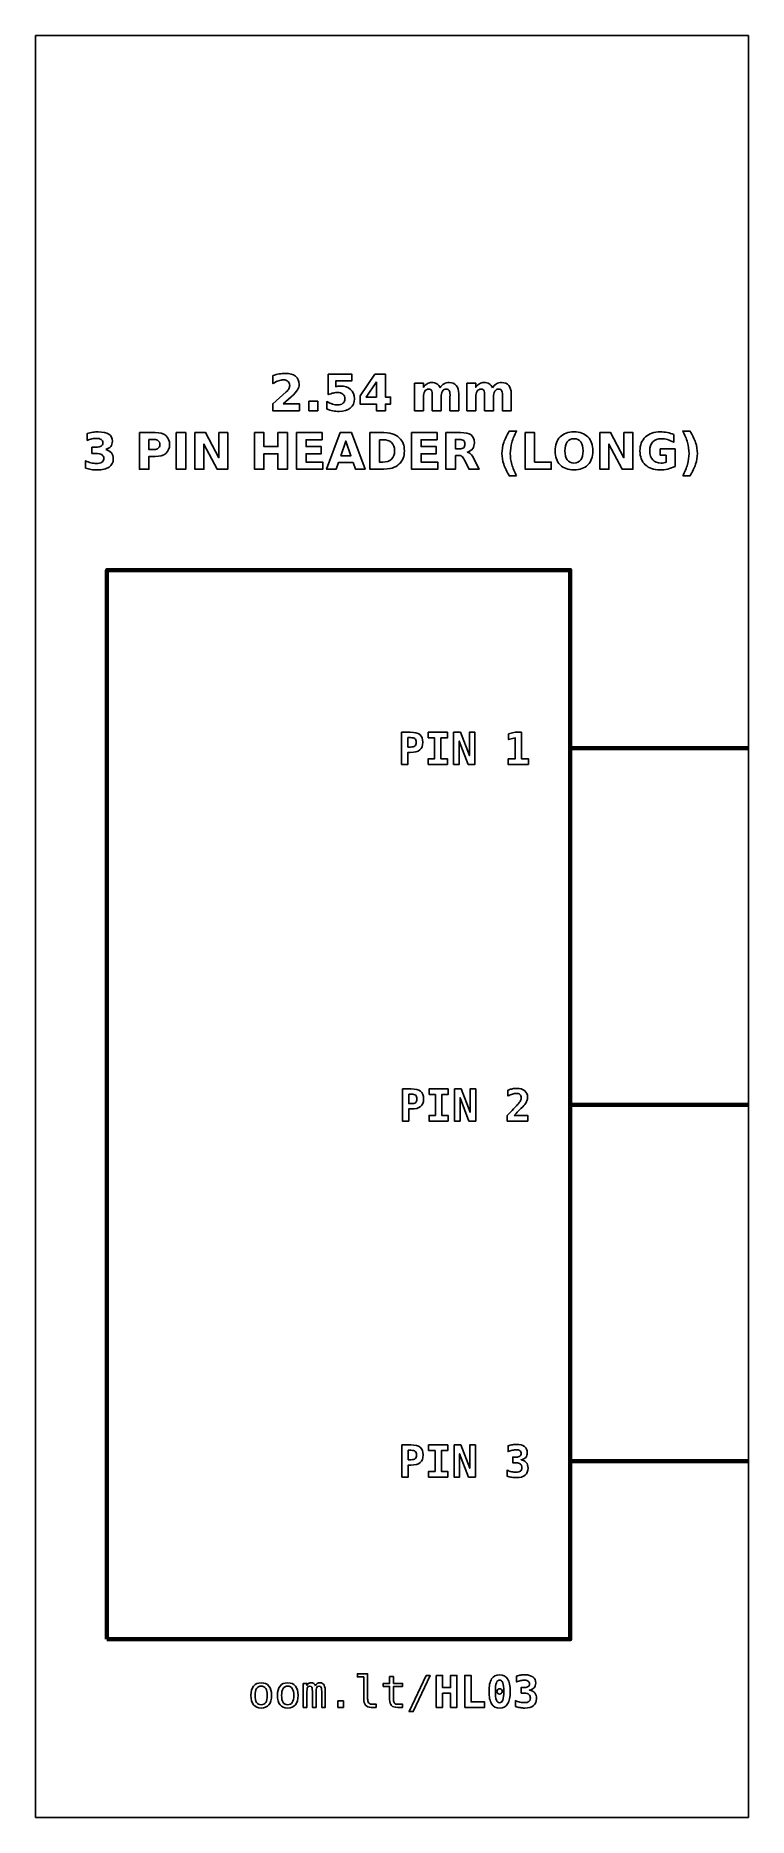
# Model space of a CAD drawing. Header units: centimetres. Extents: x -11.5 to -9.5, y -16.35 to -11.35.
import ezdxf

# ---------------------------------------------------------------- set-up
doc = ezdxf.new("R2010")
doc.units = ezdxf.units.CM
doc.header["$MEASUREMENT"] = 0
doc.layers.add('Layer 1', color=7, linetype='Continuous')

msp = doc.modelspace()

# ---------------------------------------------------------------- linework, layer by layer
at = {"layer": 'Layer 1', "color": 7}
msp.add_lwpolyline([(-11.5, -16.35), (-9.5, -16.35), (-9.5, -11.35), (-11.5, -11.35), (-11.5, -16.35)], close=True, dxfattribs=at)
at = {"layer": 'Layer 1', "color": 7, "lineweight": 100}
msp.add_lwpolyline([(-11.3, -15.85), (-10, -15.85), (-10, -12.85), (-11.3, -12.85), (-11.3, -15.85)], close=True, dxfattribs=at)
at = {"layer": 'Layer 1', "color": 250}
for points, knots in [([(-10.80503, -12.38297), (-10.80503, -12.38297), (-10.75975, -12.38297), (-10.75975, -12.38297), (-10.75975, -12.38297), (-10.75975, -12.38297), (-10.75975, -12.40247), (-10.75975, -12.40247), (-10.75975, -12.40247), (-10.75975, -12.40247), (-10.83452, -12.40247), (-10.83452, -12.40247), (-10.83452, -12.40247), (-10.83452, -12.40247), (-10.83452, -12.38297), (-10.83452, -12.38297), (-10.83452, -12.38297), (-10.83452, -12.38297), (-10.79696, -12.34984), (-10.79696, -12.34984), (-10.79696, -12.34984), (-10.7936, -12.3468), (-10.79113, -12.34384), (-10.78953, -12.34095), (-10.78953, -12.34095), (-10.78791, -12.33805), (-10.78711, -12.33504), (-10.78711, -12.33191), (-10.78711, -12.33191), (-10.78711, -12.32709), (-10.78873, -12.32321), (-10.79197, -12.32027), (-10.79197, -12.32027), (-10.7952, -12.31733), (-10.7995, -12.31588), (-10.80489, -12.31588), (-10.80489, -12.31588), (-10.80902, -12.31588), (-10.81354, -12.31677), (-10.81846, -12.31853), (-10.81846, -12.31853), (-10.82337, -12.3203), (-10.82864, -12.32293), (-10.83424, -12.32641), (-10.83424, -12.32641), (-10.83424, -12.32641), (-10.83424, -12.30381), (-10.83424, -12.30381), (-10.83424, -12.30381), (-10.82826, -12.30184), (-10.82236, -12.30033), (-10.81653, -12.2993), (-10.81653, -12.2993), (-10.81069, -12.29826), (-10.80498, -12.29774), (-10.79936, -12.29774), (-10.79936, -12.29774), (-10.78706, -12.29774), (-10.77749, -12.30045), (-10.77067, -12.30588), (-10.77067, -12.30588), (-10.76385, -12.31129), (-10.76044, -12.31884), (-10.76044, -12.32855), (-10.76044, -12.32855), (-10.76044, -12.33415), (-10.76189, -12.33937), (-10.76479, -12.34422), (-10.76479, -12.34422), (-10.76768, -12.34906), (-10.77377, -12.35555), (-10.78304, -12.36369), (-10.78304, -12.36369), (-10.78304, -12.36369), (-10.80503, -12.38297), (-10.80503, -12.38297)], [0, 0, 0, 0, 0.0526316, 0.0526316, 0.0526316, 0.0526316, 0.1052632, 0.1052632, 0.1052632, 0.1052632, 0.1578947, 0.1578947, 0.1578947, 0.1578947, 0.2105263, 0.2105263, 0.2105263, 0.2105263, 0.2631579, 0.2631579, 0.2631579, 0.2631579, 0.3157895, 0.3157895, 0.3157895, 0.3157895, 0.3684211, 0.3684211, 0.3684211, 0.3684211, 0.4210526, 0.4210526, 0.4210526, 0.4210526, 0.4736842, 0.4736842, 0.4736842, 0.4736842, 0.5263158, 0.5263158, 0.5263158, 0.5263158, 0.5789474, 0.5789474, 0.5789474, 0.5789474, 0.6315789, 0.6315789, 0.6315789, 0.6315789, 0.6842105, 0.6842105, 0.6842105, 0.6842105, 0.7368421, 0.7368421, 0.7368421, 0.7368421, 0.7894737, 0.7894737, 0.7894737, 0.7894737, 0.8421053, 0.8421053, 0.8421053, 0.8421053, 0.8947368, 0.8947368, 0.8947368, 0.8947368, 0.9473684, 0.9473684, 0.9473684, 0.9473684, 1, 1, 1, 1]), ([(-10.67894, -12.2996), (-10.67894, -12.2996), (-10.613, -12.2996), (-10.613, -12.2996), (-10.613, -12.2996), (-10.613, -12.2996), (-10.613, -12.3191), (-10.613, -12.3191), (-10.613, -12.3191), (-10.613, -12.3191), (-10.6578, -12.3191), (-10.6578, -12.3191), (-10.6578, -12.3191), (-10.6578, -12.3191), (-10.6578, -12.33502), (-10.6578, -12.33502), (-10.6578, -12.33502), (-10.65578, -12.33448), (-10.65375, -12.33406), (-10.65171, -12.33375), (-10.65171, -12.33375), (-10.64966, -12.33344), (-10.64752, -12.3333), (-10.64533, -12.3333), (-10.64533, -12.3333), (-10.63278, -12.3333), (-10.62302, -12.33643), (-10.61603, -12.34271), (-10.61603, -12.34271), (-10.60905, -12.34897), (-10.60557, -12.35771), (-10.60557, -12.36891), (-10.60557, -12.36891), (-10.60557, -12.38003), (-10.60938, -12.38874), (-10.61697, -12.39504), (-10.61697, -12.39504), (-10.62457, -12.40132), (-10.63513, -12.40447), (-10.64863, -12.40447), (-10.64863, -12.40447), (-10.65446, -12.40447), (-10.66025, -12.4039), (-10.66596, -12.40278), (-10.66596, -12.40278), (-10.67168, -12.40165), (-10.67737, -12.39995), (-10.68301, -12.39765), (-10.68301, -12.39765), (-10.68301, -12.39765), (-10.68301, -12.37676), (-10.68301, -12.37676), (-10.68301, -12.37676), (-10.67741, -12.37999), (-10.6721, -12.38239), (-10.66707, -12.38398), (-10.66707, -12.38398), (-10.66203, -12.38561), (-10.65728, -12.38641), (-10.65284, -12.38641), (-10.65284, -12.38641), (-10.64639, -12.38641), (-10.64134, -12.38483), (-10.63764, -12.38168), (-10.63764, -12.38168), (-10.63395, -12.37855), (-10.63209, -12.3743), (-10.63209, -12.36891), (-10.63209, -12.36891), (-10.63209, -12.3635), (-10.63395, -12.35924), (-10.63764, -12.35612), (-10.63764, -12.35612), (-10.64134, -12.35299), (-10.64639, -12.35144), (-10.65284, -12.35144), (-10.65284, -12.35144), (-10.65665, -12.35144), (-10.66072, -12.35193), (-10.66502, -12.35292), (-10.66502, -12.35292), (-10.66935, -12.3539), (-10.67398, -12.35543), (-10.67894, -12.3575), (-10.67894, -12.3575), (-10.67894, -12.3575), (-10.67894, -12.2996), (-10.67894, -12.2996)], [0, 0, 0, 0, 0.0454545, 0.0454545, 0.0454545, 0.0454545, 0.0909091, 0.0909091, 0.0909091, 0.0909091, 0.1363636, 0.1363636, 0.1363636, 0.1363636, 0.1818182, 0.1818182, 0.1818182, 0.1818182, 0.2272727, 0.2272727, 0.2272727, 0.2272727, 0.2727273, 0.2727273, 0.2727273, 0.2727273, 0.3181818, 0.3181818, 0.3181818, 0.3181818, 0.3636364, 0.3636364, 0.3636364, 0.3636364, 0.4090909, 0.4090909, 0.4090909, 0.4090909, 0.4545455, 0.4545455, 0.4545455, 0.4545455, 0.5, 0.5, 0.5, 0.5, 0.5454545, 0.5454545, 0.5454545, 0.5454545, 0.5909091, 0.5909091, 0.5909091, 0.5909091, 0.6363636, 0.6363636, 0.6363636, 0.6363636, 0.6818182, 0.6818182, 0.6818182, 0.6818182, 0.7272727, 0.7272727, 0.7272727, 0.7272727, 0.7727273, 0.7727273, 0.7727273, 0.7727273, 0.8181818, 0.8181818, 0.8181818, 0.8181818, 0.8636364, 0.8636364, 0.8636364, 0.8636364, 0.9090909, 0.9090909, 0.9090909, 0.9090909, 0.9545455, 0.9545455, 0.9545455, 0.9545455, 1, 1, 1, 1]), ([(-10.54816, -12.2996), (-10.54816, -12.2996), (-10.51866, -12.2996), (-10.51866, -12.2996), (-10.51866, -12.2996), (-10.51866, -12.2996), (-10.51866, -12.36451), (-10.51866, -12.36451), (-10.51866, -12.36451), (-10.51866, -12.36451), (-10.50399, -12.36451), (-10.50399, -12.36451), (-10.50399, -12.36451), (-10.50399, -12.36451), (-10.50399, -12.38373), (-10.50399, -12.38373), (-10.50399, -12.38373), (-10.50399, -12.38373), (-10.51866, -12.38373), (-10.51866, -12.38373), (-10.51866, -12.38373), (-10.51866, -12.38373), (-10.51866, -12.40247), (-10.51866, -12.40247), (-10.51866, -12.40247), (-10.51866, -12.40247), (-10.54373, -12.40247), (-10.54373, -12.40247), (-10.54373, -12.40247), (-10.54373, -12.40247), (-10.54373, -12.38373), (-10.54373, -12.38373), (-10.54373, -12.38373), (-10.54373, -12.38373), (-10.58936, -12.38373), (-10.58936, -12.38373), (-10.58936, -12.38373), (-10.58936, -12.38373), (-10.58936, -12.36098), (-10.58936, -12.36098), (-10.58936, -12.36098), (-10.58936, -12.36098), (-10.54816, -12.2996), (-10.54816, -12.2996)], [0, 0, 0, 0, 0.0909091, 0.0909091, 0.0909091, 0.0909091, 0.1818182, 0.1818182, 0.1818182, 0.1818182, 0.2727273, 0.2727273, 0.2727273, 0.2727273, 0.3636364, 0.3636364, 0.3636364, 0.3636364, 0.4545455, 0.4545455, 0.4545455, 0.4545455, 0.5454545, 0.5454545, 0.5454545, 0.5454545, 0.6363636, 0.6363636, 0.6363636, 0.6363636, 0.7272727, 0.7272727, 0.7272727, 0.7272727, 0.8181818, 0.8181818, 0.8181818, 0.8181818, 0.9090909, 0.9090909, 0.9090909, 0.9090909, 1, 1, 1, 1]), ([(-10.54373, -12.32145), (-10.54373, -12.32145), (-10.57283, -12.36451), (-10.57283, -12.36451), (-10.57283, -12.36451), (-10.57283, -12.36451), (-10.54373, -12.36451), (-10.54373, -12.36451), (-10.54373, -12.36451), (-10.54373, -12.36451), (-10.54373, -12.32145), (-10.54373, -12.32145)], [0, 0, 0, 0, 0.3333333, 0.3333333, 0.3333333, 0.3333333, 0.6666667, 0.6666667, 0.6666667, 0.6666667, 1, 1, 1, 1]), ([(-10.36502, -12.33812), (-10.36189, -12.33335), (-10.3582, -12.3297), (-10.35389, -12.32721), (-10.35389, -12.32721), (-10.34959, -12.32469), (-10.34489, -12.32345), (-10.33974, -12.32345), (-10.33974, -12.32345), (-10.33087, -12.32345), (-10.32412, -12.32618), (-10.31949, -12.33166), (-10.31949, -12.33166), (-10.31485, -12.33711), (-10.31252, -12.34506), (-10.31252, -12.35548), (-10.31252, -12.35548), (-10.31252, -12.35548), (-10.31252, -12.40247), (-10.31252, -12.40247), (-10.31252, -12.40247), (-10.31252, -12.40247), (-10.33734, -12.40247), (-10.33734, -12.40247), (-10.33734, -12.40247), (-10.33734, -12.40247), (-10.33734, -12.36223), (-10.33734, -12.36223), (-10.33734, -12.36223), (-10.33729, -12.36164), (-10.33727, -12.36103), (-10.33724, -12.36037), (-10.33724, -12.36037), (-10.33722, -12.35974), (-10.3372, -12.35882), (-10.3372, -12.35762), (-10.3372, -12.35762), (-10.3372, -12.35216), (-10.33799, -12.34819), (-10.33962, -12.34574), (-10.33962, -12.34574), (-10.34122, -12.34327), (-10.3438, -12.34205), (-10.34738, -12.34205), (-10.34738, -12.34205), (-10.35208, -12.34205), (-10.35568, -12.34398), (-10.35824, -12.34784), (-10.35824, -12.34784), (-10.36078, -12.35169), (-10.3621, -12.35727), (-10.3622, -12.36458), (-10.3622, -12.36458), (-10.3622, -12.36458), (-10.3622, -12.40247), (-10.3622, -12.40247), (-10.3622, -12.40247), (-10.3622, -12.40247), (-10.38701, -12.40247), (-10.38701, -12.40247), (-10.38701, -12.40247), (-10.38701, -12.40247), (-10.38701, -12.36223), (-10.38701, -12.36223), (-10.38701, -12.36223), (-10.38701, -12.35369), (-10.38774, -12.34819), (-10.38922, -12.34574), (-10.38922, -12.34574), (-10.39068, -12.34327), (-10.39329, -12.34205), (-10.39705, -12.34205), (-10.39705, -12.34205), (-10.4018, -12.34205), (-10.40545, -12.344), (-10.40801, -12.34788), (-10.40801, -12.34788), (-10.41057, -12.35176), (-10.41187, -12.35729), (-10.41187, -12.36451), (-10.41187, -12.36451), (-10.41187, -12.36451), (-10.41187, -12.40247), (-10.41187, -12.40247), (-10.41187, -12.40247), (-10.41187, -12.40247), (-10.43668, -12.40247), (-10.43668, -12.40247), (-10.43668, -12.40247), (-10.43668, -12.40247), (-10.43668, -12.32531), (-10.43668, -12.32531), (-10.43668, -12.32531), (-10.43668, -12.32531), (-10.41187, -12.32531), (-10.41187, -12.32531), (-10.41187, -12.32531), (-10.41187, -12.32531), (-10.41187, -12.33662), (-10.41187, -12.33662), (-10.41187, -12.33662), (-10.40883, -12.33224), (-10.40535, -12.32898), (-10.40142, -12.32676), (-10.40142, -12.32676), (-10.3975, -12.32455), (-10.39317, -12.32345), (-10.38844, -12.32345), (-10.38844, -12.32345), (-10.38313, -12.32345), (-10.3784, -12.32474), (-10.37433, -12.32731), (-10.37433, -12.32731), (-10.37024, -12.32989), (-10.36713, -12.33349), (-10.36502, -12.33812)], [0, 0, 0, 0, 0.0344828, 0.0344828, 0.0344828, 0.0344828, 0.0689655, 0.0689655, 0.0689655, 0.0689655, 0.1034483, 0.1034483, 0.1034483, 0.1034483, 0.137931, 0.137931, 0.137931, 0.137931, 0.1724138, 0.1724138, 0.1724138, 0.1724138, 0.2068966, 0.2068966, 0.2068966, 0.2068966, 0.2413793, 0.2413793, 0.2413793, 0.2413793, 0.2758621, 0.2758621, 0.2758621, 0.2758621, 0.3103448, 0.3103448, 0.3103448, 0.3103448, 0.3448276, 0.3448276, 0.3448276, 0.3448276, 0.3793103, 0.3793103, 0.3793103, 0.3793103, 0.4137931, 0.4137931, 0.4137931, 0.4137931, 0.4482759, 0.4482759, 0.4482759, 0.4482759, 0.4827586, 0.4827586, 0.4827586, 0.4827586, 0.5172414, 0.5172414, 0.5172414, 0.5172414, 0.5517241, 0.5517241, 0.5517241, 0.5517241, 0.5862069, 0.5862069, 0.5862069, 0.5862069, 0.6206897, 0.6206897, 0.6206897, 0.6206897, 0.6551724, 0.6551724, 0.6551724, 0.6551724, 0.6896552, 0.6896552, 0.6896552, 0.6896552, 0.7241379, 0.7241379, 0.7241379, 0.7241379, 0.7586207, 0.7586207, 0.7586207, 0.7586207, 0.7931034, 0.7931034, 0.7931034, 0.7931034, 0.8275862, 0.8275862, 0.8275862, 0.8275862, 0.862069, 0.862069, 0.862069, 0.862069, 0.8965517, 0.8965517, 0.8965517, 0.8965517, 0.9310345, 0.9310345, 0.9310345, 0.9310345, 0.9655172, 0.9655172, 0.9655172, 0.9655172, 1, 1, 1, 1]), ([(-10.21798, -12.33812), (-10.21485, -12.33335), (-10.21116, -12.3297), (-10.20685, -12.32721), (-10.20685, -12.32721), (-10.20255, -12.32469), (-10.19785, -12.32345), (-10.1927, -12.32345), (-10.1927, -12.32345), (-10.18383, -12.32345), (-10.17708, -12.32618), (-10.17245, -12.33166), (-10.17245, -12.33166), (-10.16781, -12.33711), (-10.16548, -12.34506), (-10.16548, -12.35548), (-10.16548, -12.35548), (-10.16548, -12.35548), (-10.16548, -12.40247), (-10.16548, -12.40247), (-10.16548, -12.40247), (-10.16548, -12.40247), (-10.1903, -12.40247), (-10.1903, -12.40247), (-10.1903, -12.40247), (-10.1903, -12.40247), (-10.1903, -12.36223), (-10.1903, -12.36223), (-10.1903, -12.36223), (-10.19025, -12.36164), (-10.19023, -12.36103), (-10.1902, -12.36037), (-10.1902, -12.36037), (-10.19018, -12.35974), (-10.19016, -12.35882), (-10.19016, -12.35762), (-10.19016, -12.35762), (-10.19016, -12.35216), (-10.19095, -12.34819), (-10.19258, -12.34574), (-10.19258, -12.34574), (-10.19418, -12.34327), (-10.19676, -12.34205), (-10.20034, -12.34205), (-10.20034, -12.34205), (-10.20504, -12.34205), (-10.20864, -12.34398), (-10.2112, -12.34784), (-10.2112, -12.34784), (-10.21374, -12.35169), (-10.21506, -12.35727), (-10.21516, -12.36458), (-10.21516, -12.36458), (-10.21516, -12.36458), (-10.21516, -12.40247), (-10.21516, -12.40247), (-10.21516, -12.40247), (-10.21516, -12.40247), (-10.23997, -12.40247), (-10.23997, -12.40247), (-10.23997, -12.40247), (-10.23997, -12.40247), (-10.23997, -12.36223), (-10.23997, -12.36223), (-10.23997, -12.36223), (-10.23997, -12.35369), (-10.2407, -12.34819), (-10.24218, -12.34574), (-10.24218, -12.34574), (-10.24364, -12.34327), (-10.24625, -12.34205), (-10.25001, -12.34205), (-10.25001, -12.34205), (-10.25476, -12.34205), (-10.25841, -12.344), (-10.26097, -12.34788), (-10.26097, -12.34788), (-10.26353, -12.35176), (-10.26483, -12.35729), (-10.26483, -12.36451), (-10.26483, -12.36451), (-10.26483, -12.36451), (-10.26483, -12.40247), (-10.26483, -12.40247), (-10.26483, -12.40247), (-10.26483, -12.40247), (-10.28964, -12.40247), (-10.28964, -12.40247), (-10.28964, -12.40247), (-10.28964, -12.40247), (-10.28964, -12.32531), (-10.28964, -12.32531), (-10.28964, -12.32531), (-10.28964, -12.32531), (-10.26483, -12.32531), (-10.26483, -12.32531), (-10.26483, -12.32531), (-10.26483, -12.32531), (-10.26483, -12.33662), (-10.26483, -12.33662), (-10.26483, -12.33662), (-10.26179, -12.33224), (-10.25831, -12.32898), (-10.25438, -12.32676), (-10.25438, -12.32676), (-10.25046, -12.32455), (-10.24613, -12.32345), (-10.2414, -12.32345), (-10.2414, -12.32345), (-10.23609, -12.32345), (-10.23136, -12.32474), (-10.22729, -12.32731), (-10.22729, -12.32731), (-10.2232, -12.32989), (-10.22009, -12.33349), (-10.21798, -12.33812)], [0, 0, 0, 0, 0.0344828, 0.0344828, 0.0344828, 0.0344828, 0.0689655, 0.0689655, 0.0689655, 0.0689655, 0.1034483, 0.1034483, 0.1034483, 0.1034483, 0.137931, 0.137931, 0.137931, 0.137931, 0.1724138, 0.1724138, 0.1724138, 0.1724138, 0.2068966, 0.2068966, 0.2068966, 0.2068966, 0.2413793, 0.2413793, 0.2413793, 0.2413793, 0.2758621, 0.2758621, 0.2758621, 0.2758621, 0.3103448, 0.3103448, 0.3103448, 0.3103448, 0.3448276, 0.3448276, 0.3448276, 0.3448276, 0.3793103, 0.3793103, 0.3793103, 0.3793103, 0.4137931, 0.4137931, 0.4137931, 0.4137931, 0.4482759, 0.4482759, 0.4482759, 0.4482759, 0.4827586, 0.4827586, 0.4827586, 0.4827586, 0.5172414, 0.5172414, 0.5172414, 0.5172414, 0.5517241, 0.5517241, 0.5517241, 0.5517241, 0.5862069, 0.5862069, 0.5862069, 0.5862069, 0.6206897, 0.6206897, 0.6206897, 0.6206897, 0.6551724, 0.6551724, 0.6551724, 0.6551724, 0.6896552, 0.6896552, 0.6896552, 0.6896552, 0.7241379, 0.7241379, 0.7241379, 0.7241379, 0.7586207, 0.7586207, 0.7586207, 0.7586207, 0.7931034, 0.7931034, 0.7931034, 0.7931034, 0.8275862, 0.8275862, 0.8275862, 0.8275862, 0.862069, 0.862069, 0.862069, 0.862069, 0.8965517, 0.8965517, 0.8965517, 0.8965517, 0.9310345, 0.9310345, 0.9310345, 0.9310345, 0.9655172, 0.9655172, 0.9655172, 0.9655172, 1, 1, 1, 1]), ([(-10.73311, -12.3758), (-10.73311, -12.3758), (-10.70829, -12.3758), (-10.70829, -12.3758), (-10.70829, -12.3758), (-10.70829, -12.3758), (-10.70829, -12.40247), (-10.70829, -12.40247), (-10.70829, -12.40247), (-10.70829, -12.40247), (-10.73311, -12.40247), (-10.73311, -12.40247), (-10.73311, -12.40247), (-10.73311, -12.40247), (-10.73311, -12.3758), (-10.73311, -12.3758)], [0, 0, 0, 0, 0.25, 0.25, 0.25, 0.25, 0.5, 0.5, 0.5, 0.5, 0.75, 0.75, 0.75, 0.75, 1, 1, 1, 1]), ([(-11.30339, -12.51124), (-11.29647, -12.51303), (-11.29118, -12.51616), (-11.28758, -12.52058), (-11.28758, -12.52058), (-11.28398, -12.52502), (-11.28217, -12.53064), (-11.28217, -12.53749), (-11.28217, -12.53749), (-11.28217, -12.54769), (-11.28608, -12.55545), (-11.29388, -12.56077), (-11.29388, -12.56077), (-11.30169, -12.56606), (-11.31308, -12.56872), (-11.32806, -12.56872), (-11.32806, -12.56872), (-11.33335, -12.56872), (-11.33864, -12.5683), (-11.34396, -12.56745), (-11.34396, -12.56745), (-11.34925, -12.5666), (-11.35449, -12.56531), (-11.35969, -12.56362), (-11.35969, -12.56362), (-11.35969, -12.56362), (-11.35969, -12.54315), (-11.35969, -12.54315), (-11.35969, -12.54315), (-11.35473, -12.54562), (-11.34981, -12.54751), (-11.34492, -12.54878), (-11.34492, -12.54878), (-11.34003, -12.55002), (-11.33521, -12.55066), (-11.33048, -12.55066), (-11.33048, -12.55066), (-11.32345, -12.55066), (-11.31806, -12.54943), (-11.31432, -12.54701), (-11.31432, -12.54701), (-11.31058, -12.54457), (-11.3087, -12.54109), (-11.3087, -12.53652), (-11.3087, -12.53652), (-11.3087, -12.53184), (-11.31063, -12.52829), (-11.31446, -12.52589), (-11.31446, -12.52589), (-11.3183, -12.52347), (-11.32396, -12.52227), (-11.33144, -12.52227), (-11.33144, -12.52227), (-11.33144, -12.52227), (-11.34205, -12.52227), (-11.34205, -12.52227), (-11.34205, -12.52227), (-11.34205, -12.52227), (-11.34205, -12.50517), (-11.34205, -12.50517), (-11.34205, -12.50517), (-11.34205, -12.50517), (-11.3309, -12.50517), (-11.3309, -12.50517), (-11.3309, -12.50517), (-11.32422, -12.50517), (-11.31928, -12.50414), (-11.31602, -12.50204), (-11.31602, -12.50204), (-11.31275, -12.49995), (-11.31112, -12.49678), (-11.31112, -12.49252), (-11.31112, -12.49252), (-11.31112, -12.48857), (-11.3127, -12.48551), (-11.31587, -12.48337), (-11.31587, -12.48337), (-11.31905, -12.48121), (-11.32352, -12.48013), (-11.3293, -12.48013), (-11.3293, -12.48013), (-11.33358, -12.48013), (-11.33789, -12.4806), (-11.34226, -12.48156), (-11.34226, -12.48156), (-11.34661, -12.48252), (-11.35094, -12.48396), (-11.35527, -12.48584), (-11.35527, -12.48584), (-11.35527, -12.48584), (-11.35527, -12.46641), (-11.35527, -12.46641), (-11.35527, -12.46641), (-11.35002, -12.46493), (-11.34485, -12.46383), (-11.3397, -12.4631), (-11.3397, -12.4631), (-11.33455, -12.46237), (-11.32952, -12.46199), (-11.32455, -12.46199), (-11.32455, -12.46199), (-11.31119, -12.46199), (-11.30118, -12.46418), (-11.29454, -12.46858), (-11.29454, -12.46858), (-11.28791, -12.47295), (-11.2846, -12.47956), (-11.2846, -12.48838), (-11.2846, -12.48838), (-11.2846, -12.49438), (-11.28617, -12.49932), (-11.28935, -12.50315), (-11.28935, -12.50315), (-11.29252, -12.50698), (-11.2972, -12.50969), (-11.30339, -12.51124)], [0, 0, 0, 0, 0.0344828, 0.0344828, 0.0344828, 0.0344828, 0.0689655, 0.0689655, 0.0689655, 0.0689655, 0.1034483, 0.1034483, 0.1034483, 0.1034483, 0.137931, 0.137931, 0.137931, 0.137931, 0.1724138, 0.1724138, 0.1724138, 0.1724138, 0.2068966, 0.2068966, 0.2068966, 0.2068966, 0.2413793, 0.2413793, 0.2413793, 0.2413793, 0.2758621, 0.2758621, 0.2758621, 0.2758621, 0.3103448, 0.3103448, 0.3103448, 0.3103448, 0.3448276, 0.3448276, 0.3448276, 0.3448276, 0.3793103, 0.3793103, 0.3793103, 0.3793103, 0.4137931, 0.4137931, 0.4137931, 0.4137931, 0.4482759, 0.4482759, 0.4482759, 0.4482759, 0.4827586, 0.4827586, 0.4827586, 0.4827586, 0.5172414, 0.5172414, 0.5172414, 0.5172414, 0.5517241, 0.5517241, 0.5517241, 0.5517241, 0.5862069, 0.5862069, 0.5862069, 0.5862069, 0.6206897, 0.6206897, 0.6206897, 0.6206897, 0.6551724, 0.6551724, 0.6551724, 0.6551724, 0.6896552, 0.6896552, 0.6896552, 0.6896552, 0.7241379, 0.7241379, 0.7241379, 0.7241379, 0.7586207, 0.7586207, 0.7586207, 0.7586207, 0.7931034, 0.7931034, 0.7931034, 0.7931034, 0.8275862, 0.8275862, 0.8275862, 0.8275862, 0.862069, 0.862069, 0.862069, 0.862069, 0.8965517, 0.8965517, 0.8965517, 0.8965517, 0.9310345, 0.9310345, 0.9310345, 0.9310345, 0.9655172, 0.9655172, 0.9655172, 0.9655172, 1, 1, 1, 1]), ([(-11.20884, -12.46385), (-11.20884, -12.46385), (-11.16482, -12.46385), (-11.16482, -12.46385), (-11.16482, -12.46385), (-11.15172, -12.46385), (-11.14167, -12.46677), (-11.13466, -12.47258), (-11.13466, -12.47258), (-11.12766, -12.47839), (-11.12415, -12.48666), (-11.12415, -12.49741), (-11.12415, -12.49741), (-11.12415, -12.50818), (-11.12766, -12.51648), (-11.13466, -12.52229), (-11.13466, -12.52229), (-11.14167, -12.5281), (-11.15172, -12.53102), (-11.16482, -12.53102), (-11.16482, -12.53102), (-11.16482, -12.53102), (-11.18231, -12.53102), (-11.18231, -12.53102), (-11.18231, -12.53102), (-11.18231, -12.53102), (-11.18231, -12.56672), (-11.18231, -12.56672), (-11.18231, -12.56672), (-11.18231, -12.56672), (-11.20884, -12.56672), (-11.20884, -12.56672), (-11.20884, -12.56672), (-11.20884, -12.56672), (-11.20884, -12.46385), (-11.20884, -12.46385)], [0, 0, 0, 0, 0.1111111, 0.1111111, 0.1111111, 0.1111111, 0.2222222, 0.2222222, 0.2222222, 0.2222222, 0.3333333, 0.3333333, 0.3333333, 0.3333333, 0.4444444, 0.4444444, 0.4444444, 0.4444444, 0.5555556, 0.5555556, 0.5555556, 0.5555556, 0.6666667, 0.6666667, 0.6666667, 0.6666667, 0.7777778, 0.7777778, 0.7777778, 0.7777778, 0.8888889, 0.8888889, 0.8888889, 0.8888889, 1, 1, 1, 1]), ([(-11.18231, -12.48307), (-11.18231, -12.48307), (-11.18231, -12.5118), (-11.18231, -12.5118), (-11.18231, -12.5118), (-11.18231, -12.5118), (-11.16764, -12.5118), (-11.16764, -12.5118), (-11.16764, -12.5118), (-11.16249, -12.5118), (-11.15851, -12.51056), (-11.15571, -12.50804), (-11.15571, -12.50804), (-11.15291, -12.50555), (-11.1515, -12.502), (-11.1515, -12.49741), (-11.1515, -12.49741), (-11.1515, -12.4928), (-11.15291, -12.48927), (-11.15571, -12.48678), (-11.15571, -12.48678), (-11.15851, -12.48431), (-11.16249, -12.48307), (-11.16764, -12.48307), (-11.16764, -12.48307), (-11.16764, -12.48307), (-11.18231, -12.48307), (-11.18231, -12.48307)], [0, 0, 0, 0, 0.1428571, 0.1428571, 0.1428571, 0.1428571, 0.2857143, 0.2857143, 0.2857143, 0.2857143, 0.4285714, 0.4285714, 0.4285714, 0.4285714, 0.5714286, 0.5714286, 0.5714286, 0.5714286, 0.7142857, 0.7142857, 0.7142857, 0.7142857, 0.8571429, 0.8571429, 0.8571429, 0.8571429, 1, 1, 1, 1]), ([(-11.10543, -12.46385), (-11.10543, -12.46385), (-11.0789, -12.46385), (-11.0789, -12.46385), (-11.0789, -12.46385), (-11.0789, -12.46385), (-11.0789, -12.56672), (-11.0789, -12.56672), (-11.0789, -12.56672), (-11.0789, -12.56672), (-11.10543, -12.56672), (-11.10543, -12.56672), (-11.10543, -12.56672), (-11.10543, -12.56672), (-11.10543, -12.46385), (-11.10543, -12.46385)], [0, 0, 0, 0, 0.25, 0.25, 0.25, 0.25, 0.5, 0.5, 0.5, 0.5, 0.75, 0.75, 0.75, 0.75, 1, 1, 1, 1]), ([(-11.05294, -12.46385), (-11.05294, -12.46385), (-11.02331, -12.46385), (-11.02331, -12.46385), (-11.02331, -12.46385), (-11.02331, -12.46385), (-10.98589, -12.53441), (-10.98589, -12.53441), (-10.98589, -12.53441), (-10.98589, -12.53441), (-10.98589, -12.46385), (-10.98589, -12.46385), (-10.98589, -12.46385), (-10.98589, -12.46385), (-10.96075, -12.46385), (-10.96075, -12.46385), (-10.96075, -12.46385), (-10.96075, -12.46385), (-10.96075, -12.56672), (-10.96075, -12.56672), (-10.96075, -12.56672), (-10.96075, -12.56672), (-10.99038, -12.56672), (-10.99038, -12.56672), (-10.99038, -12.56672), (-10.99038, -12.56672), (-11.0278, -12.49616), (-11.0278, -12.49616), (-11.0278, -12.49616), (-11.0278, -12.49616), (-11.0278, -12.56672), (-11.0278, -12.56672), (-11.0278, -12.56672), (-11.0278, -12.56672), (-11.05294, -12.56672), (-11.05294, -12.56672), (-11.05294, -12.56672), (-11.05294, -12.56672), (-11.05294, -12.46385), (-11.05294, -12.46385)], [0, 0, 0, 0, 0.1, 0.1, 0.1, 0.1, 0.2, 0.2, 0.2, 0.2, 0.3, 0.3, 0.3, 0.3, 0.4, 0.4, 0.4, 0.4, 0.5, 0.5, 0.5, 0.5, 0.6, 0.6, 0.6, 0.6, 0.7, 0.7, 0.7, 0.7, 0.8, 0.8, 0.8, 0.8, 0.9, 0.9, 0.9, 0.9, 1, 1, 1, 1]), ([(-10.88572, -12.46385), (-10.88572, -12.46385), (-10.85919, -12.46385), (-10.85919, -12.46385), (-10.85919, -12.46385), (-10.85919, -12.46385), (-10.85919, -12.50306), (-10.85919, -12.50306), (-10.85919, -12.50306), (-10.85919, -12.50306), (-10.82006, -12.50306), (-10.82006, -12.50306), (-10.82006, -12.50306), (-10.82006, -12.50306), (-10.82006, -12.46385), (-10.82006, -12.46385), (-10.82006, -12.46385), (-10.82006, -12.46385), (-10.79353, -12.46385), (-10.79353, -12.46385), (-10.79353, -12.46385), (-10.79353, -12.46385), (-10.79353, -12.56672), (-10.79353, -12.56672), (-10.79353, -12.56672), (-10.79353, -12.56672), (-10.82006, -12.56672), (-10.82006, -12.56672), (-10.82006, -12.56672), (-10.82006, -12.56672), (-10.82006, -12.52312), (-10.82006, -12.52312), (-10.82006, -12.52312), (-10.82006, -12.52312), (-10.85919, -12.52312), (-10.85919, -12.52312), (-10.85919, -12.52312), (-10.85919, -12.52312), (-10.85919, -12.56672), (-10.85919, -12.56672), (-10.85919, -12.56672), (-10.85919, -12.56672), (-10.88572, -12.56672), (-10.88572, -12.56672), (-10.88572, -12.56672), (-10.88572, -12.56672), (-10.88572, -12.46385), (-10.88572, -12.46385)], [0, 0, 0, 0, 0.0833333, 0.0833333, 0.0833333, 0.0833333, 0.1666667, 0.1666667, 0.1666667, 0.1666667, 0.25, 0.25, 0.25, 0.25, 0.3333333, 0.3333333, 0.3333333, 0.3333333, 0.4166667, 0.4166667, 0.4166667, 0.4166667, 0.5, 0.5, 0.5, 0.5, 0.5833333, 0.5833333, 0.5833333, 0.5833333, 0.6666667, 0.6666667, 0.6666667, 0.6666667, 0.75, 0.75, 0.75, 0.75, 0.8333333, 0.8333333, 0.8333333, 0.8333333, 0.9166667, 0.9166667, 0.9166667, 0.9166667, 1, 1, 1, 1]), ([(-10.76763, -12.46385), (-10.76763, -12.46385), (-10.69604, -12.46385), (-10.69604, -12.46385), (-10.69604, -12.46385), (-10.69604, -12.46385), (-10.69604, -12.48391), (-10.69604, -12.48391), (-10.69604, -12.48391), (-10.69604, -12.48391), (-10.7411, -12.48391), (-10.7411, -12.48391), (-10.7411, -12.48391), (-10.7411, -12.48391), (-10.7411, -12.50306), (-10.7411, -12.50306), (-10.7411, -12.50306), (-10.7411, -12.50306), (-10.69875, -12.50306), (-10.69875, -12.50306), (-10.69875, -12.50306), (-10.69875, -12.50306), (-10.69875, -12.52312), (-10.69875, -12.52312), (-10.69875, -12.52312), (-10.69875, -12.52312), (-10.7411, -12.52312), (-10.7411, -12.52312), (-10.7411, -12.52312), (-10.7411, -12.52312), (-10.7411, -12.54666), (-10.7411, -12.54666), (-10.7411, -12.54666), (-10.7411, -12.54666), (-10.69454, -12.54666), (-10.69454, -12.54666), (-10.69454, -12.54666), (-10.69454, -12.54666), (-10.69454, -12.56672), (-10.69454, -12.56672), (-10.69454, -12.56672), (-10.69454, -12.56672), (-10.76763, -12.56672), (-10.76763, -12.56672), (-10.76763, -12.56672), (-10.76763, -12.56672), (-10.76763, -12.46385), (-10.76763, -12.46385)], [0, 0, 0, 0, 0.0833333, 0.0833333, 0.0833333, 0.0833333, 0.1666667, 0.1666667, 0.1666667, 0.1666667, 0.25, 0.25, 0.25, 0.25, 0.3333333, 0.3333333, 0.3333333, 0.3333333, 0.4166667, 0.4166667, 0.4166667, 0.4166667, 0.5, 0.5, 0.5, 0.5, 0.5833333, 0.5833333, 0.5833333, 0.5833333, 0.6666667, 0.6666667, 0.6666667, 0.6666667, 0.75, 0.75, 0.75, 0.75, 0.8333333, 0.8333333, 0.8333333, 0.8333333, 0.9166667, 0.9166667, 0.9166667, 0.9166667, 1, 1, 1, 1]), ([(-10.60881, -12.548), (-10.60881, -12.548), (-10.6503, -12.548), (-10.6503, -12.548), (-10.6503, -12.548), (-10.6503, -12.548), (-10.65684, -12.56672), (-10.65684, -12.56672), (-10.65684, -12.56672), (-10.65684, -12.56672), (-10.68351, -12.56672), (-10.68351, -12.56672), (-10.68351, -12.56672), (-10.68351, -12.56672), (-10.64541, -12.46385), (-10.64541, -12.46385), (-10.64541, -12.46385), (-10.64541, -12.46385), (-10.61378, -12.46385), (-10.61378, -12.46385), (-10.61378, -12.46385), (-10.61378, -12.46385), (-10.57568, -12.56672), (-10.57568, -12.56672), (-10.57568, -12.56672), (-10.57568, -12.56672), (-10.60235, -12.56672), (-10.60235, -12.56672), (-10.60235, -12.56672), (-10.60235, -12.56672), (-10.60881, -12.548), (-10.60881, -12.548)], [0, 0, 0, 0, 0.125, 0.125, 0.125, 0.125, 0.25, 0.25, 0.25, 0.25, 0.375, 0.375, 0.375, 0.375, 0.5, 0.5, 0.5, 0.5, 0.625, 0.625, 0.625, 0.625, 0.75, 0.75, 0.75, 0.75, 0.875, 0.875, 0.875, 0.875, 1, 1, 1, 1]), ([(-10.64369, -12.5289), (-10.64369, -12.5289), (-10.61549, -12.5289), (-10.61549, -12.5289), (-10.61549, -12.5289), (-10.61549, -12.5289), (-10.62956, -12.48798), (-10.62956, -12.48798), (-10.62956, -12.48798), (-10.62956, -12.48798), (-10.64369, -12.5289), (-10.64369, -12.5289)], [0, 0, 0, 0, 0.3333333, 0.3333333, 0.3333333, 0.3333333, 0.6666667, 0.6666667, 0.6666667, 0.6666667, 1, 1, 1, 1]), ([(-10.56201, -12.46385), (-10.56201, -12.46385), (-10.53402, -12.46385), (-10.53402, -12.46385), (-10.53402, -12.46385), (-10.51841, -12.46385), (-10.50679, -12.46496), (-10.49915, -12.46719), (-10.49915, -12.46719), (-10.4915, -12.46942), (-10.48494, -12.47319), (-10.47946, -12.47853), (-10.47946, -12.47853), (-10.47464, -12.48316), (-10.47107, -12.48852), (-10.46871, -12.49459), (-10.46871, -12.49459), (-10.46639, -12.50063), (-10.46521, -12.5075), (-10.46521, -12.51519), (-10.46521, -12.51519), (-10.46521, -12.52295), (-10.46639, -12.52987), (-10.46871, -12.53596), (-10.46871, -12.53596), (-10.47107, -12.54205), (-10.47464, -12.54741), (-10.47946, -12.55204), (-10.47946, -12.55204), (-10.48499, -12.55738), (-10.4916, -12.56115), (-10.49931, -12.56338), (-10.49931, -12.56338), (-10.50703, -12.56561), (-10.5186, -12.56672), (-10.53402, -12.56672), (-10.53402, -12.56672), (-10.53402, -12.56672), (-10.56201, -12.56672), (-10.56201, -12.56672), (-10.56201, -12.56672), (-10.56201, -12.56672), (-10.56201, -12.46385), (-10.56201, -12.46385)], [0, 0, 0, 0, 0.0909091, 0.0909091, 0.0909091, 0.0909091, 0.1818182, 0.1818182, 0.1818182, 0.1818182, 0.2727273, 0.2727273, 0.2727273, 0.2727273, 0.3636364, 0.3636364, 0.3636364, 0.3636364, 0.4545455, 0.4545455, 0.4545455, 0.4545455, 0.5454545, 0.5454545, 0.5454545, 0.5454545, 0.6363636, 0.6363636, 0.6363636, 0.6363636, 0.7272727, 0.7272727, 0.7272727, 0.7272727, 0.8181818, 0.8181818, 0.8181818, 0.8181818, 0.9090909, 0.9090909, 0.9090909, 0.9090909, 1, 1, 1, 1]), ([(-10.53548, -12.48391), (-10.53548, -12.48391), (-10.53548, -12.54666), (-10.53548, -12.54666), (-10.53548, -12.54666), (-10.53548, -12.54666), (-10.52598, -12.54666), (-10.52598, -12.54666), (-10.52598, -12.54666), (-10.51514, -12.54666), (-10.50686, -12.54398), (-10.50115, -12.53859), (-10.50115, -12.53859), (-10.49543, -12.53323), (-10.49256, -12.52542), (-10.49256, -12.51519), (-10.49256, -12.51519), (-10.49256, -12.50498), (-10.49541, -12.49722), (-10.5011, -12.49191), (-10.5011, -12.49191), (-10.50679, -12.48657), (-10.51509, -12.48391), (-10.52598, -12.48391), (-10.52598, -12.48391), (-10.52598, -12.48391), (-10.53548, -12.48391), (-10.53548, -12.48391)], [0, 0, 0, 0, 0.1428571, 0.1428571, 0.1428571, 0.1428571, 0.2857143, 0.2857143, 0.2857143, 0.2857143, 0.4285714, 0.4285714, 0.4285714, 0.4285714, 0.5714286, 0.5714286, 0.5714286, 0.5714286, 0.7142857, 0.7142857, 0.7142857, 0.7142857, 0.8571429, 0.8571429, 0.8571429, 0.8571429, 1, 1, 1, 1]), ([(-10.44489, -12.46385), (-10.44489, -12.46385), (-10.3733, -12.46385), (-10.3733, -12.46385), (-10.3733, -12.46385), (-10.3733, -12.46385), (-10.3733, -12.48391), (-10.3733, -12.48391), (-10.3733, -12.48391), (-10.3733, -12.48391), (-10.41836, -12.48391), (-10.41836, -12.48391), (-10.41836, -12.48391), (-10.41836, -12.48391), (-10.41836, -12.50306), (-10.41836, -12.50306), (-10.41836, -12.50306), (-10.41836, -12.50306), (-10.37601, -12.50306), (-10.37601, -12.50306), (-10.37601, -12.50306), (-10.37601, -12.50306), (-10.37601, -12.52312), (-10.37601, -12.52312), (-10.37601, -12.52312), (-10.37601, -12.52312), (-10.41836, -12.52312), (-10.41836, -12.52312), (-10.41836, -12.52312), (-10.41836, -12.52312), (-10.41836, -12.54666), (-10.41836, -12.54666), (-10.41836, -12.54666), (-10.41836, -12.54666), (-10.3718, -12.54666), (-10.3718, -12.54666), (-10.3718, -12.54666), (-10.3718, -12.54666), (-10.3718, -12.56672), (-10.3718, -12.56672), (-10.3718, -12.56672), (-10.3718, -12.56672), (-10.44489, -12.56672), (-10.44489, -12.56672), (-10.44489, -12.56672), (-10.44489, -12.56672), (-10.44489, -12.46385), (-10.44489, -12.46385)], [0, 0, 0, 0, 0.0833333, 0.0833333, 0.0833333, 0.0833333, 0.1666667, 0.1666667, 0.1666667, 0.1666667, 0.25, 0.25, 0.25, 0.25, 0.3333333, 0.3333333, 0.3333333, 0.3333333, 0.4166667, 0.4166667, 0.4166667, 0.4166667, 0.5, 0.5, 0.5, 0.5, 0.5833333, 0.5833333, 0.5833333, 0.5833333, 0.6666667, 0.6666667, 0.6666667, 0.6666667, 0.75, 0.75, 0.75, 0.75, 0.8333333, 0.8333333, 0.8333333, 0.8333333, 0.9166667, 0.9166667, 0.9166667, 0.9166667, 1, 1, 1, 1]), ([(-10.32196, -12.5278), (-10.32196, -12.5278), (-10.32196, -12.56672), (-10.32196, -12.56672), (-10.32196, -12.56672), (-10.32196, -12.56672), (-10.34849, -12.56672), (-10.34849, -12.56672), (-10.34849, -12.56672), (-10.34849, -12.56672), (-10.34849, -12.46385), (-10.34849, -12.46385), (-10.34849, -12.46385), (-10.34849, -12.46385), (-10.30797, -12.46385), (-10.30797, -12.46385), (-10.30797, -12.46385), (-10.29442, -12.46385), (-10.28447, -12.46613), (-10.27817, -12.47067), (-10.27817, -12.47067), (-10.27185, -12.47521), (-10.26869, -12.48241), (-10.26869, -12.49224), (-10.26869, -12.49224), (-10.26869, -12.49903), (-10.27034, -12.50463), (-10.27361, -12.50898), (-10.27361, -12.50898), (-10.2769, -12.51336), (-10.28186, -12.51658), (-10.28847, -12.51863), (-10.28847, -12.51863), (-10.28485, -12.51947), (-10.28158, -12.52133), (-10.27871, -12.52425), (-10.27871, -12.52425), (-10.27584, -12.52716), (-10.27295, -12.53158), (-10.27001, -12.53751), (-10.27001, -12.53751), (-10.27001, -12.53751), (-10.25559, -12.56672), (-10.25559, -12.56672), (-10.25559, -12.56672), (-10.25559, -12.56672), (-10.28386, -12.56672), (-10.28386, -12.56672), (-10.28386, -12.56672), (-10.28386, -12.56672), (-10.2964, -12.54116), (-10.2964, -12.54116), (-10.2964, -12.54116), (-10.29891, -12.53603), (-10.30148, -12.5325), (-10.30409, -12.53062), (-10.30409, -12.53062), (-10.30668, -12.52874), (-10.31013, -12.5278), (-10.31446, -12.5278), (-10.31446, -12.5278), (-10.31446, -12.5278), (-10.32196, -12.5278), (-10.32196, -12.5278)], [0, 0, 0, 0, 0.0625, 0.0625, 0.0625, 0.0625, 0.125, 0.125, 0.125, 0.125, 0.1875, 0.1875, 0.1875, 0.1875, 0.25, 0.25, 0.25, 0.25, 0.3125, 0.3125, 0.3125, 0.3125, 0.375, 0.375, 0.375, 0.375, 0.4375, 0.4375, 0.4375, 0.4375, 0.5, 0.5, 0.5, 0.5, 0.5625, 0.5625, 0.5625, 0.5625, 0.625, 0.625, 0.625, 0.625, 0.6875, 0.6875, 0.6875, 0.6875, 0.75, 0.75, 0.75, 0.75, 0.8125, 0.8125, 0.8125, 0.8125, 0.875, 0.875, 0.875, 0.875, 0.9375, 0.9375, 0.9375, 0.9375, 1, 1, 1, 1]), ([(-10.31079, -12.50948), (-10.30524, -12.50948), (-10.30124, -12.50844), (-10.29884, -12.50637), (-10.29884, -12.50637), (-10.29642, -12.5043), (-10.29522, -12.50089), (-10.29522, -12.49616), (-10.29522, -12.49616), (-10.29522, -12.49148), (-10.29642, -12.48812), (-10.29884, -12.4861), (-10.29884, -12.4861), (-10.30124, -12.48408), (-10.30524, -12.48307), (-10.31079, -12.48307), (-10.31079, -12.48307), (-10.31079, -12.48307), (-10.32196, -12.48307), (-10.32196, -12.48307), (-10.32196, -12.48307), (-10.32196, -12.48307), (-10.32196, -12.50948), (-10.32196, -12.50948), (-10.32196, -12.50948), (-10.32196, -12.50948), (-10.31079, -12.50948), (-10.31079, -12.50948)], [0, 0, 0, 0, 0.1428571, 0.1428571, 0.1428571, 0.1428571, 0.2857143, 0.2857143, 0.2857143, 0.2857143, 0.4285714, 0.4285714, 0.4285714, 0.4285714, 0.5714286, 0.5714286, 0.5714286, 0.5714286, 0.7142857, 0.7142857, 0.7142857, 0.7142857, 0.8571429, 0.8571429, 0.8571429, 0.8571429, 1, 1, 1, 1]), ([(-10.15047, -12.58532), (-10.15047, -12.58532), (-10.17093, -12.58532), (-10.17093, -12.58532), (-10.17093, -12.58532), (-10.17796, -12.57399), (-10.18316, -12.56319), (-10.1865, -12.55296), (-10.1865, -12.55296), (-10.18986, -12.54275), (-10.19153, -12.53262), (-10.19153, -12.52255), (-10.19153, -12.52255), (-10.19153, -12.51249), (-10.18984, -12.5023), (-10.18648, -12.492), (-10.18648, -12.492), (-10.18309, -12.48168), (-10.17792, -12.47091), (-10.17093, -12.45964), (-10.17093, -12.45964), (-10.17093, -12.45964), (-10.15047, -12.45964), (-10.15047, -12.45964), (-10.15047, -12.45964), (-10.15635, -12.47053), (-10.16075, -12.48118), (-10.16369, -12.49158), (-10.16369, -12.49158), (-10.16663, -12.50197), (-10.16811, -12.51225), (-10.16811, -12.52241), (-10.16811, -12.52241), (-10.16811, -12.53257), (-10.16665, -12.54285), (-10.16374, -12.55329), (-10.16374, -12.55329), (-10.16082, -12.56371), (-10.1564, -12.57439), (-10.15047, -12.58532)], [0, 0, 0, 0, 0.1, 0.1, 0.1, 0.1, 0.2, 0.2, 0.2, 0.2, 0.3, 0.3, 0.3, 0.3, 0.4, 0.4, 0.4, 0.4, 0.5, 0.5, 0.5, 0.5, 0.6, 0.6, 0.6, 0.6, 0.7, 0.7, 0.7, 0.7, 0.8, 0.8, 0.8, 0.8, 0.9, 0.9, 0.9, 0.9, 1, 1, 1, 1]), ([(-10.12622, -12.46385), (-10.12622, -12.46385), (-10.09969, -12.46385), (-10.09969, -12.46385), (-10.09969, -12.46385), (-10.09969, -12.46385), (-10.09969, -12.54666), (-10.09969, -12.54666), (-10.09969, -12.54666), (-10.09969, -12.54666), (-10.05313, -12.54666), (-10.05313, -12.54666), (-10.05313, -12.54666), (-10.05313, -12.54666), (-10.05313, -12.56672), (-10.05313, -12.56672), (-10.05313, -12.56672), (-10.05313, -12.56672), (-10.12622, -12.56672), (-10.12622, -12.56672), (-10.12622, -12.56672), (-10.12622, -12.56672), (-10.12622, -12.46385), (-10.12622, -12.46385)], [0, 0, 0, 0, 0.1666667, 0.1666667, 0.1666667, 0.1666667, 0.3333333, 0.3333333, 0.3333333, 0.3333333, 0.5, 0.5, 0.5, 0.5, 0.6666667, 0.6666667, 0.6666667, 0.6666667, 0.8333333, 0.8333333, 0.8333333, 0.8333333, 1, 1, 1, 1]), ([(-9.98932, -12.46199), (-9.97279, -12.46199), (-9.95983, -12.46672), (-9.95047, -12.4762), (-9.95047, -12.4762), (-9.94109, -12.48565), (-9.93641, -12.4987), (-9.93641, -12.51538), (-9.93641, -12.51538), (-9.93641, -12.53201), (-9.94109, -12.54506), (-9.95047, -12.55451), (-9.95047, -12.55451), (-9.95983, -12.56399), (-9.97279, -12.56872), (-9.98932, -12.56872), (-9.98932, -12.56872), (-10.00581, -12.56872), (-10.01874, -12.56399), (-10.02815, -12.55451), (-10.02815, -12.55451), (-10.03753, -12.54506), (-10.04224, -12.53201), (-10.04224, -12.51538), (-10.04224, -12.51538), (-10.04224, -12.4987), (-10.03753, -12.48565), (-10.02815, -12.4762), (-10.02815, -12.4762), (-10.01874, -12.46672), (-10.00581, -12.46199), (-9.98932, -12.46199)], [0, 0, 0, 0, 0.125, 0.125, 0.125, 0.125, 0.25, 0.25, 0.25, 0.25, 0.375, 0.375, 0.375, 0.375, 0.5, 0.5, 0.5, 0.5, 0.625, 0.625, 0.625, 0.625, 0.75, 0.75, 0.75, 0.75, 0.875, 0.875, 0.875, 0.875, 1, 1, 1, 1]), ([(-9.98932, -12.48121), (-9.99741, -12.48121), (-10.00367, -12.48419), (-10.00814, -12.49017), (-10.00814, -12.49017), (-10.01258, -12.49614), (-10.01482, -12.50454), (-10.01482, -12.51538), (-10.01482, -12.51538), (-10.01482, -12.5262), (-10.01258, -12.53457), (-10.00814, -12.54054), (-10.00814, -12.54054), (-10.00367, -12.54652), (-9.99741, -12.5495), (-9.98932, -12.5495), (-9.98932, -12.5495), (-9.98118, -12.5495), (-9.97491, -12.54652), (-9.97044, -12.54054), (-9.97044, -12.54054), (-9.96599, -12.53457), (-9.96376, -12.5262), (-9.96376, -12.51538), (-9.96376, -12.51538), (-9.96376, -12.50454), (-9.96599, -12.49614), (-9.97044, -12.49017), (-9.97044, -12.49017), (-9.97491, -12.48419), (-9.98118, -12.48121), (-9.98932, -12.48121)], [0, 0, 0, 0, 0.125, 0.125, 0.125, 0.125, 0.25, 0.25, 0.25, 0.25, 0.375, 0.375, 0.375, 0.375, 0.5, 0.5, 0.5, 0.5, 0.625, 0.625, 0.625, 0.625, 0.75, 0.75, 0.75, 0.75, 0.875, 0.875, 0.875, 0.875, 1, 1, 1, 1]), ([(-9.91634, -12.46385), (-9.91634, -12.46385), (-9.88671, -12.46385), (-9.88671, -12.46385), (-9.88671, -12.46385), (-9.88671, -12.46385), (-9.84929, -12.53441), (-9.84929, -12.53441), (-9.84929, -12.53441), (-9.84929, -12.53441), (-9.84929, -12.46385), (-9.84929, -12.46385), (-9.84929, -12.46385), (-9.84929, -12.46385), (-9.82415, -12.46385), (-9.82415, -12.46385), (-9.82415, -12.46385), (-9.82415, -12.46385), (-9.82415, -12.56672), (-9.82415, -12.56672), (-9.82415, -12.56672), (-9.82415, -12.56672), (-9.85378, -12.56672), (-9.85378, -12.56672), (-9.85378, -12.56672), (-9.85378, -12.56672), (-9.8912, -12.49616), (-9.8912, -12.49616), (-9.8912, -12.49616), (-9.8912, -12.49616), (-9.8912, -12.56672), (-9.8912, -12.56672), (-9.8912, -12.56672), (-9.8912, -12.56672), (-9.91634, -12.56672), (-9.91634, -12.56672), (-9.91634, -12.56672), (-9.91634, -12.56672), (-9.91634, -12.46385), (-9.91634, -12.46385)], [0, 0, 0, 0, 0.1, 0.1, 0.1, 0.1, 0.2, 0.2, 0.2, 0.2, 0.3, 0.3, 0.3, 0.3, 0.4, 0.4, 0.4, 0.4, 0.5, 0.5, 0.5, 0.5, 0.6, 0.6, 0.6, 0.6, 0.7, 0.7, 0.7, 0.7, 0.8, 0.8, 0.8, 0.8, 0.9, 0.9, 0.9, 0.9, 1, 1, 1, 1]), ([(-9.70578, -12.55908), (-9.71239, -12.5623), (-9.71925, -12.5647), (-9.72638, -12.56632), (-9.72638, -12.56632), (-9.73351, -12.56792), (-9.74084, -12.56872), (-9.74844, -12.56872), (-9.74844, -12.56872), (-9.76556, -12.56872), (-9.77913, -12.56392), (-9.78915, -12.55435), (-9.78915, -12.55435), (-9.79917, -12.54478), (-9.80418, -12.5318), (-9.80418, -12.51538), (-9.80418, -12.51538), (-9.80418, -12.4988), (-9.79907, -12.48577), (-9.78889, -12.47624), (-9.78889, -12.47624), (-9.77868, -12.46674), (-9.76471, -12.46199), (-9.74698, -12.46199), (-9.74698, -12.46199), (-9.74014, -12.46199), (-9.73358, -12.46263), (-9.7273, -12.46392), (-9.7273, -12.46392), (-9.72104, -12.46521), (-9.71511, -12.46712), (-9.70956, -12.46964), (-9.70956, -12.46964), (-9.70956, -12.46964), (-9.70956, -12.49092), (-9.70956, -12.49092), (-9.70956, -12.49092), (-9.7153, -12.48765), (-9.72102, -12.48523), (-9.72669, -12.48363), (-9.72669, -12.48363), (-9.73235, -12.48201), (-9.73804, -12.48121), (-9.74374, -12.48121), (-9.74374, -12.48121), (-9.75432, -12.48121), (-9.76246, -12.48417), (-9.76817, -12.49007), (-9.76817, -12.49007), (-9.77389, -12.49598), (-9.77676, -12.50442), (-9.77676, -12.51538), (-9.77676, -12.51538), (-9.77676, -12.52627), (-9.774, -12.53469), (-9.76848, -12.54061), (-9.76848, -12.54061), (-9.76297, -12.54654), (-9.75514, -12.5495), (-9.74498, -12.5495), (-9.74498, -12.5495), (-9.74223, -12.5495), (-9.73967, -12.54934), (-9.73729, -12.54899), (-9.73729, -12.54899), (-9.73492, -12.54863), (-9.7328, -12.54809), (-9.73092, -12.54736), (-9.73092, -12.54736), (-9.73092, -12.54736), (-9.73092, -12.52737), (-9.73092, -12.52737), (-9.73092, -12.52737), (-9.73092, -12.52737), (-9.7471, -12.52737), (-9.7471, -12.52737), (-9.7471, -12.52737), (-9.7471, -12.52737), (-9.7471, -12.50959), (-9.7471, -12.50959), (-9.7471, -12.50959), (-9.7471, -12.50959), (-9.70578, -12.50959), (-9.70578, -12.50959), (-9.70578, -12.50959), (-9.70578, -12.50959), (-9.70578, -12.55908), (-9.70578, -12.55908)], [0, 0, 0, 0, 0.0454545, 0.0454545, 0.0454545, 0.0454545, 0.0909091, 0.0909091, 0.0909091, 0.0909091, 0.1363636, 0.1363636, 0.1363636, 0.1363636, 0.1818182, 0.1818182, 0.1818182, 0.1818182, 0.2272727, 0.2272727, 0.2272727, 0.2272727, 0.2727273, 0.2727273, 0.2727273, 0.2727273, 0.3181818, 0.3181818, 0.3181818, 0.3181818, 0.3636364, 0.3636364, 0.3636364, 0.3636364, 0.4090909, 0.4090909, 0.4090909, 0.4090909, 0.4545455, 0.4545455, 0.4545455, 0.4545455, 0.5, 0.5, 0.5, 0.5, 0.5454545, 0.5454545, 0.5454545, 0.5454545, 0.5909091, 0.5909091, 0.5909091, 0.5909091, 0.6363636, 0.6363636, 0.6363636, 0.6363636, 0.6818182, 0.6818182, 0.6818182, 0.6818182, 0.7272727, 0.7272727, 0.7272727, 0.7272727, 0.7727273, 0.7727273, 0.7727273, 0.7727273, 0.8181818, 0.8181818, 0.8181818, 0.8181818, 0.8636364, 0.8636364, 0.8636364, 0.8636364, 0.9090909, 0.9090909, 0.9090909, 0.9090909, 0.9545455, 0.9545455, 0.9545455, 0.9545455, 1, 1, 1, 1]), ([(-9.68409, -12.58532), (-9.67821, -12.57439), (-9.67379, -12.56371), (-9.67085, -12.55329), (-9.67085, -12.55329), (-9.66791, -12.54285), (-9.66645, -12.53257), (-9.66645, -12.52241), (-9.66645, -12.52241), (-9.66645, -12.51225), (-9.66791, -12.50197), (-9.67085, -12.49158), (-9.67085, -12.49158), (-9.67379, -12.48118), (-9.67821, -12.47053), (-9.68409, -12.45964), (-9.68409, -12.45964), (-9.68409, -12.45964), (-9.66363, -12.45964), (-9.66363, -12.45964), (-9.66363, -12.45964), (-9.65665, -12.47091), (-9.65147, -12.48168), (-9.64808, -12.492), (-9.64808, -12.492), (-9.64472, -12.5023), (-9.64303, -12.51249), (-9.64303, -12.52255), (-9.64303, -12.52255), (-9.64303, -12.53262), (-9.6447, -12.54275), (-9.64806, -12.55296), (-9.64806, -12.55296), (-9.6514, -12.56319), (-9.6566, -12.57399), (-9.66363, -12.58532), (-9.66363, -12.58532), (-9.66363, -12.58532), (-9.68409, -12.58532), (-9.68409, -12.58532)], [0, 0, 0, 0, 0.1, 0.1, 0.1, 0.1, 0.2, 0.2, 0.2, 0.2, 0.3, 0.3, 0.3, 0.3, 0.4, 0.4, 0.4, 0.4, 0.5, 0.5, 0.5, 0.5, 0.6, 0.6, 0.6, 0.6, 0.7, 0.7, 0.7, 0.7, 0.8, 0.8, 0.8, 0.8, 0.9, 0.9, 0.9, 0.9, 1, 1, 1, 1]), ([(-10.47311, -13.30498), (-10.47311, -13.30498), (-10.44868, -13.30498), (-10.44868, -13.30498), (-10.44868, -13.30498), (-10.43627, -13.30498), (-10.42734, -13.30718), (-10.42189, -13.31161), (-10.42189, -13.31161), (-10.41643, -13.31603), (-10.41372, -13.32321), (-10.41372, -13.33313), (-10.41372, -13.33313), (-10.41372, -13.34305), (-10.41643, -13.35023), (-10.42189, -13.35466), (-10.42189, -13.35466), (-10.42734, -13.35908), (-10.43627, -13.36128), (-10.44868, -13.36128), (-10.44868, -13.36128), (-10.44868, -13.36128), (-10.45533, -13.36128), (-10.45533, -13.36128), (-10.45533, -13.36128), (-10.45533, -13.36128), (-10.45533, -13.39499), (-10.45533, -13.39499), (-10.45533, -13.39499), (-10.45533, -13.39499), (-10.47311, -13.39499), (-10.47311, -13.39499), (-10.47311, -13.39499), (-10.47311, -13.39499), (-10.47311, -13.30498), (-10.47311, -13.30498)], [0, 0, 0, 0, 0.1111111, 0.1111111, 0.1111111, 0.1111111, 0.2222222, 0.2222222, 0.2222222, 0.2222222, 0.3333333, 0.3333333, 0.3333333, 0.3333333, 0.4444444, 0.4444444, 0.4444444, 0.4444444, 0.5555556, 0.5555556, 0.5555556, 0.5555556, 0.6666667, 0.6666667, 0.6666667, 0.6666667, 0.7777778, 0.7777778, 0.7777778, 0.7777778, 0.8888889, 0.8888889, 0.8888889, 0.8888889, 1, 1, 1, 1]), ([(-10.45533, -13.31994), (-10.45533, -13.31994), (-10.45533, -13.34632), (-10.45533, -13.34632), (-10.45533, -13.34632), (-10.45533, -13.34632), (-10.44802, -13.34632), (-10.44802, -13.34632), (-10.44802, -13.34632), (-10.4422, -13.34632), (-10.4381, -13.34533), (-10.43576, -13.34338), (-10.43576, -13.34338), (-10.43339, -13.3414), (-10.43222, -13.33799), (-10.43222, -13.33313), (-10.43222, -13.33313), (-10.43222, -13.32828), (-10.43339, -13.32486), (-10.43576, -13.32288), (-10.43576, -13.32288), (-10.4381, -13.32093), (-10.4422, -13.31994), (-10.44802, -13.31994), (-10.44802, -13.31994), (-10.44802, -13.31994), (-10.45533, -13.31994), (-10.45533, -13.31994)], [0, 0, 0, 0, 0.1428571, 0.1428571, 0.1428571, 0.1428571, 0.2857143, 0.2857143, 0.2857143, 0.2857143, 0.4285714, 0.4285714, 0.4285714, 0.4285714, 0.5714286, 0.5714286, 0.5714286, 0.5714286, 0.7142857, 0.7142857, 0.7142857, 0.7142857, 0.8571429, 0.8571429, 0.8571429, 0.8571429, 1, 1, 1, 1]), ([(-10.39818, -13.32066), (-10.39818, -13.32066), (-10.39818, -13.30498), (-10.39818, -13.30498), (-10.39818, -13.30498), (-10.39818, -13.30498), (-10.34459, -13.30498), (-10.34459, -13.30498), (-10.34459, -13.30498), (-10.34459, -13.30498), (-10.34459, -13.32066), (-10.34459, -13.32066), (-10.34459, -13.32066), (-10.34459, -13.32066), (-10.3625, -13.32066), (-10.3625, -13.32066), (-10.3625, -13.32066), (-10.3625, -13.32066), (-10.3625, -13.37931), (-10.3625, -13.37931), (-10.3625, -13.37931), (-10.3625, -13.37931), (-10.34459, -13.37931), (-10.34459, -13.37931), (-10.34459, -13.37931), (-10.34459, -13.37931), (-10.34459, -13.39499), (-10.34459, -13.39499), (-10.34459, -13.39499), (-10.34459, -13.39499), (-10.39818, -13.39499), (-10.39818, -13.39499), (-10.39818, -13.39499), (-10.39818, -13.39499), (-10.39818, -13.37931), (-10.39818, -13.37931), (-10.39818, -13.37931), (-10.39818, -13.37931), (-10.38028, -13.37931), (-10.38028, -13.37931), (-10.38028, -13.37931), (-10.38028, -13.37931), (-10.38028, -13.32066), (-10.38028, -13.32066), (-10.38028, -13.32066), (-10.38028, -13.32066), (-10.39818, -13.32066), (-10.39818, -13.32066)], [0, 0, 0, 0, 0.0833333, 0.0833333, 0.0833333, 0.0833333, 0.1666667, 0.1666667, 0.1666667, 0.1666667, 0.25, 0.25, 0.25, 0.25, 0.3333333, 0.3333333, 0.3333333, 0.3333333, 0.4166667, 0.4166667, 0.4166667, 0.4166667, 0.5, 0.5, 0.5, 0.5, 0.5833333, 0.5833333, 0.5833333, 0.5833333, 0.6666667, 0.6666667, 0.6666667, 0.6666667, 0.75, 0.75, 0.75, 0.75, 0.8333333, 0.8333333, 0.8333333, 0.8333333, 0.9166667, 0.9166667, 0.9166667, 0.9166667, 1, 1, 1, 1]), ([(-10.32704, -13.30498), (-10.32704, -13.30498), (-10.30792, -13.30498), (-10.30792, -13.30498), (-10.30792, -13.30498), (-10.30792, -13.30498), (-10.28286, -13.3704), (-10.28286, -13.3704), (-10.28286, -13.3704), (-10.28286, -13.3704), (-10.28286, -13.30498), (-10.28286, -13.30498), (-10.28286, -13.30498), (-10.28286, -13.30498), (-10.26718, -13.30498), (-10.26718, -13.30498), (-10.26718, -13.30498), (-10.26718, -13.30498), (-10.26718, -13.39499), (-10.26718, -13.39499), (-10.26718, -13.39499), (-10.26718, -13.39499), (-10.28617, -13.39499), (-10.28617, -13.39499), (-10.28617, -13.39499), (-10.28617, -13.39499), (-10.31136, -13.32957), (-10.31136, -13.32957), (-10.31136, -13.32957), (-10.31136, -13.32957), (-10.31136, -13.39499), (-10.31136, -13.39499), (-10.31136, -13.39499), (-10.31136, -13.39499), (-10.32704, -13.39499), (-10.32704, -13.39499), (-10.32704, -13.39499), (-10.32704, -13.39499), (-10.32704, -13.30498), (-10.32704, -13.30498)], [0, 0, 0, 0, 0.1, 0.1, 0.1, 0.1, 0.2, 0.2, 0.2, 0.2, 0.3, 0.3, 0.3, 0.3, 0.4, 0.4, 0.4, 0.4, 0.5, 0.5, 0.5, 0.5, 0.6, 0.6, 0.6, 0.6, 0.7, 0.7, 0.7, 0.7, 0.8, 0.8, 0.8, 0.8, 0.9, 0.9, 0.9, 0.9, 1, 1, 1, 1]), ([(-10.17422, -13.37931), (-10.17422, -13.37931), (-10.15432, -13.37931), (-10.15432, -13.37931), (-10.15432, -13.37931), (-10.15432, -13.37931), (-10.15432, -13.32089), (-10.15432, -13.32089), (-10.15432, -13.32089), (-10.15432, -13.32089), (-10.17282, -13.32548), (-10.17282, -13.32548), (-10.17282, -13.32548), (-10.17282, -13.32548), (-10.17282, -13.30945), (-10.17282, -13.30945), (-10.17282, -13.30945), (-10.17282, -13.30945), (-10.1542, -13.30498), (-10.1542, -13.30498), (-10.1542, -13.30498), (-10.1542, -13.30498), (-10.13702, -13.30498), (-10.13702, -13.30498), (-10.13702, -13.30498), (-10.13702, -13.30498), (-10.13702, -13.37931), (-10.13702, -13.37931), (-10.13702, -13.37931), (-10.13702, -13.37931), (-10.11712, -13.37931), (-10.11712, -13.37931), (-10.11712, -13.37931), (-10.11712, -13.37931), (-10.11712, -13.39499), (-10.11712, -13.39499), (-10.11712, -13.39499), (-10.11712, -13.39499), (-10.17422, -13.39499), (-10.17422, -13.39499), (-10.17422, -13.39499), (-10.17422, -13.39499), (-10.17422, -13.37931), (-10.17422, -13.37931)], [0, 0, 0, 0, 0.0909091, 0.0909091, 0.0909091, 0.0909091, 0.1818182, 0.1818182, 0.1818182, 0.1818182, 0.2727273, 0.2727273, 0.2727273, 0.2727273, 0.3636364, 0.3636364, 0.3636364, 0.3636364, 0.4545455, 0.4545455, 0.4545455, 0.4545455, 0.5454545, 0.5454545, 0.5454545, 0.5454545, 0.6363636, 0.6363636, 0.6363636, 0.6363636, 0.7272727, 0.7272727, 0.7272727, 0.7272727, 0.8181818, 0.8181818, 0.8181818, 0.8181818, 0.9090909, 0.9090909, 0.9090909, 0.9090909, 1, 1, 1, 1]), ([(-10.47093, -14.30581), (-10.47093, -14.30581), (-10.4465, -14.30581), (-10.4465, -14.30581), (-10.4465, -14.30581), (-10.43409, -14.30581), (-10.42516, -14.30801), (-10.41971, -14.31244), (-10.41971, -14.31244), (-10.41425, -14.31686), (-10.41154, -14.32404), (-10.41154, -14.33396), (-10.41154, -14.33396), (-10.41154, -14.34388), (-10.41425, -14.35106), (-10.41971, -14.35549), (-10.41971, -14.35549), (-10.42516, -14.35991), (-10.43409, -14.36211), (-10.4465, -14.36211), (-10.4465, -14.36211), (-10.4465, -14.36211), (-10.45315, -14.36211), (-10.45315, -14.36211), (-10.45315, -14.36211), (-10.45315, -14.36211), (-10.45315, -14.39582), (-10.45315, -14.39582), (-10.45315, -14.39582), (-10.45315, -14.39582), (-10.47093, -14.39582), (-10.47093, -14.39582), (-10.47093, -14.39582), (-10.47093, -14.39582), (-10.47093, -14.30581), (-10.47093, -14.30581)], [0, 0, 0, 0, 0.1111111, 0.1111111, 0.1111111, 0.1111111, 0.2222222, 0.2222222, 0.2222222, 0.2222222, 0.3333333, 0.3333333, 0.3333333, 0.3333333, 0.4444444, 0.4444444, 0.4444444, 0.4444444, 0.5555556, 0.5555556, 0.5555556, 0.5555556, 0.6666667, 0.6666667, 0.6666667, 0.6666667, 0.7777778, 0.7777778, 0.7777778, 0.7777778, 0.8888889, 0.8888889, 0.8888889, 0.8888889, 1, 1, 1, 1]), ([(-10.45315, -14.32077), (-10.45315, -14.32077), (-10.45315, -14.34715), (-10.45315, -14.34715), (-10.45315, -14.34715), (-10.45315, -14.34715), (-10.44584, -14.34715), (-10.44584, -14.34715), (-10.44584, -14.34715), (-10.44002, -14.34715), (-10.43592, -14.34616), (-10.43358, -14.34421), (-10.43358, -14.34421), (-10.43121, -14.34223), (-10.43004, -14.33882), (-10.43004, -14.33396), (-10.43004, -14.33396), (-10.43004, -14.32911), (-10.43121, -14.32569), (-10.43358, -14.32371), (-10.43358, -14.32371), (-10.43592, -14.32176), (-10.44002, -14.32077), (-10.44584, -14.32077), (-10.44584, -14.32077), (-10.44584, -14.32077), (-10.45315, -14.32077), (-10.45315, -14.32077)], [0, 0, 0, 0, 0.1428571, 0.1428571, 0.1428571, 0.1428571, 0.2857143, 0.2857143, 0.2857143, 0.2857143, 0.4285714, 0.4285714, 0.4285714, 0.4285714, 0.5714286, 0.5714286, 0.5714286, 0.5714286, 0.7142857, 0.7142857, 0.7142857, 0.7142857, 0.8571429, 0.8571429, 0.8571429, 0.8571429, 1, 1, 1, 1]), ([(-10.396, -14.32149), (-10.396, -14.32149), (-10.396, -14.30581), (-10.396, -14.30581), (-10.396, -14.30581), (-10.396, -14.30581), (-10.34241, -14.30581), (-10.34241, -14.30581), (-10.34241, -14.30581), (-10.34241, -14.30581), (-10.34241, -14.32149), (-10.34241, -14.32149), (-10.34241, -14.32149), (-10.34241, -14.32149), (-10.36032, -14.32149), (-10.36032, -14.32149), (-10.36032, -14.32149), (-10.36032, -14.32149), (-10.36032, -14.38014), (-10.36032, -14.38014), (-10.36032, -14.38014), (-10.36032, -14.38014), (-10.34241, -14.38014), (-10.34241, -14.38014), (-10.34241, -14.38014), (-10.34241, -14.38014), (-10.34241, -14.39582), (-10.34241, -14.39582), (-10.34241, -14.39582), (-10.34241, -14.39582), (-10.396, -14.39582), (-10.396, -14.39582), (-10.396, -14.39582), (-10.396, -14.39582), (-10.396, -14.38014), (-10.396, -14.38014), (-10.396, -14.38014), (-10.396, -14.38014), (-10.3781, -14.38014), (-10.3781, -14.38014), (-10.3781, -14.38014), (-10.3781, -14.38014), (-10.3781, -14.32149), (-10.3781, -14.32149), (-10.3781, -14.32149), (-10.3781, -14.32149), (-10.396, -14.32149), (-10.396, -14.32149)], [0, 0, 0, 0, 0.0833333, 0.0833333, 0.0833333, 0.0833333, 0.1666667, 0.1666667, 0.1666667, 0.1666667, 0.25, 0.25, 0.25, 0.25, 0.3333333, 0.3333333, 0.3333333, 0.3333333, 0.4166667, 0.4166667, 0.4166667, 0.4166667, 0.5, 0.5, 0.5, 0.5, 0.5833333, 0.5833333, 0.5833333, 0.5833333, 0.6666667, 0.6666667, 0.6666667, 0.6666667, 0.75, 0.75, 0.75, 0.75, 0.8333333, 0.8333333, 0.8333333, 0.8333333, 0.9166667, 0.9166667, 0.9166667, 0.9166667, 1, 1, 1, 1]), ([(-10.32486, -14.30581), (-10.32486, -14.30581), (-10.30574, -14.30581), (-10.30574, -14.30581), (-10.30574, -14.30581), (-10.30574, -14.30581), (-10.28068, -14.37123), (-10.28068, -14.37123), (-10.28068, -14.37123), (-10.28068, -14.37123), (-10.28068, -14.30581), (-10.28068, -14.30581), (-10.28068, -14.30581), (-10.28068, -14.30581), (-10.265, -14.30581), (-10.265, -14.30581), (-10.265, -14.30581), (-10.265, -14.30581), (-10.265, -14.39582), (-10.265, -14.39582), (-10.265, -14.39582), (-10.265, -14.39582), (-10.28399, -14.39582), (-10.28399, -14.39582), (-10.28399, -14.39582), (-10.28399, -14.39582), (-10.30918, -14.3304), (-10.30918, -14.3304), (-10.30918, -14.3304), (-10.30918, -14.3304), (-10.30918, -14.39582), (-10.30918, -14.39582), (-10.30918, -14.39582), (-10.30918, -14.39582), (-10.32486, -14.39582), (-10.32486, -14.39582), (-10.32486, -14.39582), (-10.32486, -14.39582), (-10.32486, -14.30581), (-10.32486, -14.30581)], [0, 0, 0, 0, 0.1, 0.1, 0.1, 0.1, 0.2, 0.2, 0.2, 0.2, 0.3, 0.3, 0.3, 0.3, 0.4, 0.4, 0.4, 0.4, 0.5, 0.5, 0.5, 0.5, 0.6, 0.6, 0.6, 0.6, 0.7, 0.7, 0.7, 0.7, 0.8, 0.8, 0.8, 0.8, 0.9, 0.9, 0.9, 0.9, 1, 1, 1, 1]), ([(-10.15722, -14.38014), (-10.15722, -14.38014), (-10.1193, -14.38014), (-10.1193, -14.38014), (-10.1193, -14.38014), (-10.1193, -14.38014), (-10.1193, -14.39582), (-10.1193, -14.39582), (-10.1193, -14.39582), (-10.1193, -14.39582), (-10.17645, -14.39582), (-10.17645, -14.39582), (-10.17645, -14.39582), (-10.17645, -14.39582), (-10.17645, -14.38061), (-10.17645, -14.38061), (-10.17645, -14.38061), (-10.17645, -14.38061), (-10.16679, -14.37039), (-10.16679, -14.37039), (-10.16679, -14.37039), (-10.15535, -14.3582), (-10.1484, -14.35071), (-10.14595, -14.34789), (-10.14595, -14.34789), (-10.14294, -14.34444), (-10.14076, -14.34137), (-10.13945, -14.33869), (-10.13945, -14.33869), (-10.13811, -14.33602), (-10.13745, -14.33339), (-10.13745, -14.33077), (-10.13745, -14.33077), (-10.13745, -14.32676), (-10.13866, -14.32365), (-10.14109, -14.32147), (-10.14109, -14.32147), (-10.14352, -14.31927), (-10.14698, -14.31818), (-10.15142, -14.31818), (-10.15142, -14.31818), (-10.15461, -14.31818), (-10.15817, -14.31882), (-10.16212, -14.32007), (-10.16212, -14.32007), (-10.16609, -14.32135), (-10.17021, -14.32318), (-10.17451, -14.32559), (-10.17451, -14.32559), (-10.17451, -14.32559), (-10.17451, -14.309), (-10.17451, -14.309), (-10.17451, -14.309), (-10.17021, -14.30744), (-10.16601, -14.30624), (-10.16188, -14.30542), (-10.16188, -14.30542), (-10.15776, -14.3046), (-10.15381, -14.30418), (-10.15004, -14.30418), (-10.15004, -14.30418), (-10.14052, -14.30418), (-10.13302, -14.30641), (-10.12759, -14.31085), (-10.12759, -14.31085), (-10.12214, -14.31528), (-10.11942, -14.32135), (-10.11942, -14.32902), (-10.11942, -14.32902), (-10.11942, -14.33256), (-10.12002, -14.33588), (-10.12119, -14.33896), (-10.12119, -14.33896), (-10.12239, -14.34207), (-10.12442, -14.34551), (-10.12732, -14.34927), (-10.12732, -14.34927), (-10.12944, -14.35201), (-10.13529, -14.35816), (-10.14486, -14.36773), (-10.14486, -14.36773), (-10.15004, -14.3729), (-10.15416, -14.37705), (-10.15722, -14.38014)], [0, 0, 0, 0, 0.047619, 0.047619, 0.047619, 0.047619, 0.0952381, 0.0952381, 0.0952381, 0.0952381, 0.1428571, 0.1428571, 0.1428571, 0.1428571, 0.1904762, 0.1904762, 0.1904762, 0.1904762, 0.2380952, 0.2380952, 0.2380952, 0.2380952, 0.2857143, 0.2857143, 0.2857143, 0.2857143, 0.3333333, 0.3333333, 0.3333333, 0.3333333, 0.3809524, 0.3809524, 0.3809524, 0.3809524, 0.4285714, 0.4285714, 0.4285714, 0.4285714, 0.4761905, 0.4761905, 0.4761905, 0.4761905, 0.5238095, 0.5238095, 0.5238095, 0.5238095, 0.5714286, 0.5714286, 0.5714286, 0.5714286, 0.6190476, 0.6190476, 0.6190476, 0.6190476, 0.6666667, 0.6666667, 0.6666667, 0.6666667, 0.7142857, 0.7142857, 0.7142857, 0.7142857, 0.7619048, 0.7619048, 0.7619048, 0.7619048, 0.8095238, 0.8095238, 0.8095238, 0.8095238, 0.8571429, 0.8571429, 0.8571429, 0.8571429, 0.9047619, 0.9047619, 0.9047619, 0.9047619, 0.952381, 0.952381, 0.952381, 0.952381, 1, 1, 1, 1]), ([(-10.47204, -15.30492), (-10.47204, -15.30492), (-10.44761, -15.30492), (-10.44761, -15.30492), (-10.44761, -15.30492), (-10.4352, -15.30492), (-10.42627, -15.30712), (-10.42082, -15.31155), (-10.42082, -15.31155), (-10.41536, -15.31597), (-10.41265, -15.32315), (-10.41265, -15.33307), (-10.41265, -15.33307), (-10.41265, -15.34299), (-10.41536, -15.35017), (-10.42082, -15.3546), (-10.42082, -15.3546), (-10.42627, -15.35902), (-10.4352, -15.36122), (-10.44761, -15.36122), (-10.44761, -15.36122), (-10.44761, -15.36122), (-10.45426, -15.36122), (-10.45426, -15.36122), (-10.45426, -15.36122), (-10.45426, -15.36122), (-10.45426, -15.39493), (-10.45426, -15.39493), (-10.45426, -15.39493), (-10.45426, -15.39493), (-10.47204, -15.39493), (-10.47204, -15.39493), (-10.47204, -15.39493), (-10.47204, -15.39493), (-10.47204, -15.30492), (-10.47204, -15.30492)], [0, 0, 0, 0, 0.1111111, 0.1111111, 0.1111111, 0.1111111, 0.2222222, 0.2222222, 0.2222222, 0.2222222, 0.3333333, 0.3333333, 0.3333333, 0.3333333, 0.4444444, 0.4444444, 0.4444444, 0.4444444, 0.5555556, 0.5555556, 0.5555556, 0.5555556, 0.6666667, 0.6666667, 0.6666667, 0.6666667, 0.7777778, 0.7777778, 0.7777778, 0.7777778, 0.8888889, 0.8888889, 0.8888889, 0.8888889, 1, 1, 1, 1]), ([(-10.45426, -15.31988), (-10.45426, -15.31988), (-10.45426, -15.34626), (-10.45426, -15.34626), (-10.45426, -15.34626), (-10.45426, -15.34626), (-10.44695, -15.34626), (-10.44695, -15.34626), (-10.44695, -15.34626), (-10.44113, -15.34626), (-10.43703, -15.34527), (-10.43469, -15.34332), (-10.43469, -15.34332), (-10.43232, -15.34134), (-10.43115, -15.33793), (-10.43115, -15.33307), (-10.43115, -15.33307), (-10.43115, -15.32822), (-10.43232, -15.3248), (-10.43469, -15.32282), (-10.43469, -15.32282), (-10.43703, -15.32087), (-10.44113, -15.31988), (-10.44695, -15.31988), (-10.44695, -15.31988), (-10.44695, -15.31988), (-10.45426, -15.31988), (-10.45426, -15.31988)], [0, 0, 0, 0, 0.1428571, 0.1428571, 0.1428571, 0.1428571, 0.2857143, 0.2857143, 0.2857143, 0.2857143, 0.4285714, 0.4285714, 0.4285714, 0.4285714, 0.5714286, 0.5714286, 0.5714286, 0.5714286, 0.7142857, 0.7142857, 0.7142857, 0.7142857, 0.8571429, 0.8571429, 0.8571429, 0.8571429, 1, 1, 1, 1]), ([(-10.39711, -15.3206), (-10.39711, -15.3206), (-10.39711, -15.30492), (-10.39711, -15.30492), (-10.39711, -15.30492), (-10.39711, -15.30492), (-10.34352, -15.30492), (-10.34352, -15.30492), (-10.34352, -15.30492), (-10.34352, -15.30492), (-10.34352, -15.3206), (-10.34352, -15.3206), (-10.34352, -15.3206), (-10.34352, -15.3206), (-10.36143, -15.3206), (-10.36143, -15.3206), (-10.36143, -15.3206), (-10.36143, -15.3206), (-10.36143, -15.37925), (-10.36143, -15.37925), (-10.36143, -15.37925), (-10.36143, -15.37925), (-10.34352, -15.37925), (-10.34352, -15.37925), (-10.34352, -15.37925), (-10.34352, -15.37925), (-10.34352, -15.39493), (-10.34352, -15.39493), (-10.34352, -15.39493), (-10.34352, -15.39493), (-10.39711, -15.39493), (-10.39711, -15.39493), (-10.39711, -15.39493), (-10.39711, -15.39493), (-10.39711, -15.37925), (-10.39711, -15.37925), (-10.39711, -15.37925), (-10.39711, -15.37925), (-10.37921, -15.37925), (-10.37921, -15.37925), (-10.37921, -15.37925), (-10.37921, -15.37925), (-10.37921, -15.3206), (-10.37921, -15.3206), (-10.37921, -15.3206), (-10.37921, -15.3206), (-10.39711, -15.3206), (-10.39711, -15.3206)], [0, 0, 0, 0, 0.0833333, 0.0833333, 0.0833333, 0.0833333, 0.1666667, 0.1666667, 0.1666667, 0.1666667, 0.25, 0.25, 0.25, 0.25, 0.3333333, 0.3333333, 0.3333333, 0.3333333, 0.4166667, 0.4166667, 0.4166667, 0.4166667, 0.5, 0.5, 0.5, 0.5, 0.5833333, 0.5833333, 0.5833333, 0.5833333, 0.6666667, 0.6666667, 0.6666667, 0.6666667, 0.75, 0.75, 0.75, 0.75, 0.8333333, 0.8333333, 0.8333333, 0.8333333, 0.9166667, 0.9166667, 0.9166667, 0.9166667, 1, 1, 1, 1]), ([(-10.32597, -15.30492), (-10.32597, -15.30492), (-10.30685, -15.30492), (-10.30685, -15.30492), (-10.30685, -15.30492), (-10.30685, -15.30492), (-10.28179, -15.37034), (-10.28179, -15.37034), (-10.28179, -15.37034), (-10.28179, -15.37034), (-10.28179, -15.30492), (-10.28179, -15.30492), (-10.28179, -15.30492), (-10.28179, -15.30492), (-10.26611, -15.30492), (-10.26611, -15.30492), (-10.26611, -15.30492), (-10.26611, -15.30492), (-10.26611, -15.39493), (-10.26611, -15.39493), (-10.26611, -15.39493), (-10.26611, -15.39493), (-10.2851, -15.39493), (-10.2851, -15.39493), (-10.2851, -15.39493), (-10.2851, -15.39493), (-10.31029, -15.32951), (-10.31029, -15.32951), (-10.31029, -15.32951), (-10.31029, -15.32951), (-10.31029, -15.39493), (-10.31029, -15.39493), (-10.31029, -15.39493), (-10.31029, -15.39493), (-10.32597, -15.39493), (-10.32597, -15.39493), (-10.32597, -15.39493), (-10.32597, -15.39493), (-10.32597, -15.30492), (-10.32597, -15.30492)], [0, 0, 0, 0, 0.1, 0.1, 0.1, 0.1, 0.2, 0.2, 0.2, 0.2, 0.3, 0.3, 0.3, 0.3, 0.4, 0.4, 0.4, 0.4, 0.5, 0.5, 0.5, 0.5, 0.6, 0.6, 0.6, 0.6, 0.7, 0.7, 0.7, 0.7, 0.8, 0.8, 0.8, 0.8, 0.9, 0.9, 0.9, 0.9, 1, 1, 1, 1]), ([(-10.1514, -15.35466), (-10.1514, -15.35466), (-10.16093, -15.35466), (-10.16093, -15.35466), (-10.16093, -15.35466), (-10.16093, -15.35466), (-10.16093, -15.33898), (-10.16093, -15.33898), (-10.16093, -15.33898), (-10.16093, -15.33898), (-10.1514, -15.33898), (-10.1514, -15.33898), (-10.1514, -15.33898), (-10.147, -15.33898), (-10.14356, -15.33811), (-10.14113, -15.33636), (-10.14113, -15.33636), (-10.1387, -15.33461), (-10.13749, -15.33215), (-10.13749, -15.32898), (-10.13749, -15.32898), (-10.13749, -15.32564), (-10.1387, -15.32303), (-10.14113, -15.32116), (-10.14113, -15.32116), (-10.14356, -15.31928), (-10.147, -15.31836), (-10.1514, -15.31836), (-10.1514, -15.31836), (-10.15477, -15.31836), (-10.1584, -15.31879), (-10.16224, -15.31963), (-10.16224, -15.31963), (-10.16611, -15.32048), (-10.17011, -15.32171), (-10.17424, -15.32332), (-10.17424, -15.32332), (-10.17424, -15.32332), (-10.17424, -15.30716), (-10.17424, -15.30716), (-10.17424, -15.30716), (-10.17011, -15.30591), (-10.16603, -15.30496), (-10.16202, -15.30428), (-10.16202, -15.30428), (-10.15799, -15.30362), (-10.15414, -15.30329), (-10.15043, -15.30329), (-10.15043, -15.30329), (-10.14095, -15.30329), (-10.13356, -15.30537), (-10.12827, -15.30951), (-10.12827, -15.30951), (-10.12296, -15.31365), (-10.12031, -15.31935), (-10.12031, -15.32663), (-10.12031, -15.32663), (-10.12031, -15.33196), (-10.12183, -15.33634), (-10.1249, -15.33974), (-10.1249, -15.33974), (-10.12794, -15.34313), (-10.1323, -15.34536), (-10.13796, -15.34639), (-10.13796, -15.34639), (-10.13154, -15.34752), (-10.12662, -15.35009), (-10.12325, -15.35408), (-10.12325, -15.35408), (-10.11987, -15.35807), (-10.11819, -15.36334), (-10.11819, -15.36985), (-10.11819, -15.36985), (-10.11819, -15.37857), (-10.12099, -15.38522), (-10.12656, -15.38981), (-10.12656, -15.38981), (-10.13216, -15.39439), (-10.14027, -15.39668), (-10.15093, -15.39668), (-10.15093, -15.39668), (-10.15545, -15.39668), (-10.15992, -15.39629), (-10.16432, -15.39553), (-10.16432, -15.39553), (-10.16873, -15.39477), (-10.17295, -15.39365), (-10.17696, -15.39221), (-10.17696, -15.39221), (-10.17696, -15.39221), (-10.17696, -15.37569), (-10.17696, -15.37569), (-10.17696, -15.37569), (-10.17317, -15.37758), (-10.1691, -15.37902), (-10.16471, -15.38001), (-10.16471, -15.38001), (-10.16035, -15.381), (-10.15574, -15.38149), (-10.15093, -15.38149), (-10.15093, -15.38149), (-10.14609, -15.38149), (-10.14228, -15.38038), (-10.13946, -15.37814), (-10.13946, -15.37814), (-10.13665, -15.37592), (-10.13525, -15.37291), (-10.13525, -15.36912), (-10.13525, -15.36912), (-10.13525, -15.36452), (-10.13665, -15.36093), (-10.13946, -15.35842), (-10.13946, -15.35842), (-10.14228, -15.35591), (-10.14626, -15.35466), (-10.1514, -15.35466)], [0, 0, 0, 0, 0.0344828, 0.0344828, 0.0344828, 0.0344828, 0.0689655, 0.0689655, 0.0689655, 0.0689655, 0.1034483, 0.1034483, 0.1034483, 0.1034483, 0.137931, 0.137931, 0.137931, 0.137931, 0.1724138, 0.1724138, 0.1724138, 0.1724138, 0.2068966, 0.2068966, 0.2068966, 0.2068966, 0.2413793, 0.2413793, 0.2413793, 0.2413793, 0.2758621, 0.2758621, 0.2758621, 0.2758621, 0.3103448, 0.3103448, 0.3103448, 0.3103448, 0.3448276, 0.3448276, 0.3448276, 0.3448276, 0.3793103, 0.3793103, 0.3793103, 0.3793103, 0.4137931, 0.4137931, 0.4137931, 0.4137931, 0.4482759, 0.4482759, 0.4482759, 0.4482759, 0.4827586, 0.4827586, 0.4827586, 0.4827586, 0.5172414, 0.5172414, 0.5172414, 0.5172414, 0.5517241, 0.5517241, 0.5517241, 0.5517241, 0.5862069, 0.5862069, 0.5862069, 0.5862069, 0.6206897, 0.6206897, 0.6206897, 0.6206897, 0.6551724, 0.6551724, 0.6551724, 0.6551724, 0.6896552, 0.6896552, 0.6896552, 0.6896552, 0.7241379, 0.7241379, 0.7241379, 0.7241379, 0.7586207, 0.7586207, 0.7586207, 0.7586207, 0.7931034, 0.7931034, 0.7931034, 0.7931034, 0.8275862, 0.8275862, 0.8275862, 0.8275862, 0.862069, 0.862069, 0.862069, 0.862069, 0.8965517, 0.8965517, 0.8965517, 0.8965517, 0.9310345, 0.9310345, 0.9310345, 0.9310345, 0.9655172, 0.9655172, 0.9655172, 0.9655172, 1, 1, 1, 1]), ([(-10.56834, -16.01704), (-10.56834, -16.02202), (-10.56743, -16.02577), (-10.5656, -16.0283), (-10.5656, -16.0283), (-10.56377, -16.03083), (-10.56107, -16.03211), (-10.55749, -16.03211), (-10.55749, -16.03211), (-10.55749, -16.03211), (-10.54453, -16.03211), (-10.54453, -16.03211), (-10.54453, -16.03211), (-10.54453, -16.03211), (-10.54453, -16.04151), (-10.54453, -16.04151), (-10.54453, -16.04151), (-10.54453, -16.04151), (-10.55856, -16.04151), (-10.55856, -16.04151), (-10.55856, -16.04151), (-10.56521, -16.04151), (-10.57033, -16.03937), (-10.57398, -16.03511), (-10.57398, -16.03511), (-10.57762, -16.03085), (-10.57943, -16.02482), (-10.57943, -16.01704), (-10.57943, -16.01704), (-10.57943, -16.01704), (-10.57943, -15.95572), (-10.57943, -15.95572), (-10.57943, -15.95572), (-10.57943, -15.95572), (-10.59721, -15.95572), (-10.59721, -15.95572), (-10.59721, -15.95572), (-10.59721, -15.95572), (-10.59721, -15.94703), (-10.59721, -15.94703), (-10.59721, -15.94703), (-10.59721, -15.94703), (-10.56834, -15.94703), (-10.56834, -15.94703), (-10.56834, -15.94703), (-10.56834, -15.94703), (-10.56834, -16.01704), (-10.56834, -16.01704)], [0, 0, 0, 0, 0.0833333, 0.0833333, 0.0833333, 0.0833333, 0.1666667, 0.1666667, 0.1666667, 0.1666667, 0.25, 0.25, 0.25, 0.25, 0.3333333, 0.3333333, 0.3333333, 0.3333333, 0.4166667, 0.4166667, 0.4166667, 0.4166667, 0.5, 0.5, 0.5, 0.5, 0.5833333, 0.5833333, 0.5833333, 0.5833333, 0.6666667, 0.6666667, 0.6666667, 0.6666667, 0.75, 0.75, 0.75, 0.75, 0.8333333, 0.8333333, 0.8333333, 0.8333333, 0.9166667, 0.9166667, 0.9166667, 0.9166667, 1, 1, 1, 1]), ([(-10.2278, -15.99659), (-10.2278, -15.98101), (-10.22533, -15.96932), (-10.22039, -15.96154), (-10.22039, -15.96154), (-10.21543, -15.95376), (-10.20801, -15.94987), (-10.19807, -15.94987), (-10.19807, -15.94987), (-10.18811, -15.94987), (-10.18066, -15.95374), (-10.1757, -15.9615), (-10.1757, -15.9615), (-10.17076, -15.96926), (-10.16829, -15.98097), (-10.16829, -15.99659), (-10.16829, -15.99659), (-10.16829, -16.01219), (-10.17076, -16.02387), (-10.1757, -16.03163), (-10.1757, -16.03163), (-10.18066, -16.03939), (-10.18811, -16.04326), (-10.19807, -16.04326), (-10.19807, -16.04326), (-10.20801, -16.04326), (-10.21543, -16.03937), (-10.22039, -16.03159), (-10.22039, -16.03159), (-10.22533, -16.02381), (-10.2278, -16.01214), (-10.2278, -15.99659)], [0, 0, 0, 0, 0.125, 0.125, 0.125, 0.125, 0.25, 0.25, 0.25, 0.25, 0.375, 0.375, 0.375, 0.375, 0.5, 0.5, 0.5, 0.5, 0.625, 0.625, 0.625, 0.625, 0.75, 0.75, 0.75, 0.75, 0.875, 0.875, 0.875, 0.875, 1, 1, 1, 1]), ([(-10.12779, -16.00124), (-10.12779, -16.00124), (-10.13732, -16.00124), (-10.13732, -16.00124), (-10.13732, -16.00124), (-10.13732, -16.00124), (-10.13732, -15.98556), (-10.13732, -15.98556), (-10.13732, -15.98556), (-10.13732, -15.98556), (-10.12779, -15.98556), (-10.12779, -15.98556), (-10.12779, -15.98556), (-10.12339, -15.98556), (-10.11995, -15.98469), (-10.11752, -15.98294), (-10.11752, -15.98294), (-10.11509, -15.98119), (-10.11388, -15.97873), (-10.11388, -15.97556), (-10.11388, -15.97556), (-10.11388, -15.97222), (-10.11509, -15.96961), (-10.11752, -15.96774), (-10.11752, -15.96774), (-10.11995, -15.96586), (-10.12339, -15.96494), (-10.12779, -15.96494), (-10.12779, -15.96494), (-10.13116, -15.96494), (-10.13479, -15.96537), (-10.13863, -15.96621), (-10.13863, -15.96621), (-10.1425, -15.96706), (-10.1465, -15.96829), (-10.15063, -15.9699), (-10.15063, -15.9699), (-10.15063, -15.9699), (-10.15063, -15.95374), (-10.15063, -15.95374), (-10.15063, -15.95374), (-10.1465, -15.95249), (-10.14242, -15.95154), (-10.13841, -15.95086), (-10.13841, -15.95086), (-10.13438, -15.9502), (-10.13053, -15.94987), (-10.12682, -15.94987), (-10.12682, -15.94987), (-10.11734, -15.94987), (-10.10995, -15.95195), (-10.10466, -15.95609), (-10.10466, -15.95609), (-10.09935, -15.96023), (-10.0967, -15.96593), (-10.0967, -15.97321), (-10.0967, -15.97321), (-10.0967, -15.97854), (-10.09822, -15.98292), (-10.10129, -15.98632), (-10.10129, -15.98632), (-10.10433, -15.98971), (-10.10869, -15.99194), (-10.11435, -15.99297), (-10.11435, -15.99297), (-10.10793, -15.9941), (-10.10301, -15.99667), (-10.09964, -16.00066), (-10.09964, -16.00066), (-10.09626, -16.00465), (-10.09458, -16.00992), (-10.09458, -16.01643), (-10.09458, -16.01643), (-10.09458, -16.02515), (-10.09738, -16.0318), (-10.10295, -16.03639), (-10.10295, -16.03639), (-10.10855, -16.04097), (-10.11666, -16.04326), (-10.12732, -16.04326), (-10.12732, -16.04326), (-10.13184, -16.04326), (-10.13631, -16.04287), (-10.14071, -16.04211), (-10.14071, -16.04211), (-10.14512, -16.04135), (-10.14934, -16.04023), (-10.15335, -16.03879), (-10.15335, -16.03879), (-10.15335, -16.03879), (-10.15335, -16.02227), (-10.15335, -16.02227), (-10.15335, -16.02227), (-10.14956, -16.02416), (-10.14549, -16.0256), (-10.1411, -16.02659), (-10.1411, -16.02659), (-10.13674, -16.02758), (-10.13213, -16.02807), (-10.12732, -16.02807), (-10.12732, -16.02807), (-10.12248, -16.02807), (-10.11867, -16.02696), (-10.11585, -16.02472), (-10.11585, -16.02472), (-10.11304, -16.0225), (-10.11164, -16.01949), (-10.11164, -16.0157), (-10.11164, -16.0157), (-10.11164, -16.0111), (-10.11304, -16.00751), (-10.11585, -16.005), (-10.11585, -16.005), (-10.11867, -16.00249), (-10.12265, -16.00124), (-10.12779, -16.00124)], [0, 0, 0, 0, 0.0344828, 0.0344828, 0.0344828, 0.0344828, 0.0689655, 0.0689655, 0.0689655, 0.0689655, 0.1034483, 0.1034483, 0.1034483, 0.1034483, 0.137931, 0.137931, 0.137931, 0.137931, 0.1724138, 0.1724138, 0.1724138, 0.1724138, 0.2068966, 0.2068966, 0.2068966, 0.2068966, 0.2413793, 0.2413793, 0.2413793, 0.2413793, 0.2758621, 0.2758621, 0.2758621, 0.2758621, 0.3103448, 0.3103448, 0.3103448, 0.3103448, 0.3448276, 0.3448276, 0.3448276, 0.3448276, 0.3793103, 0.3793103, 0.3793103, 0.3793103, 0.4137931, 0.4137931, 0.4137931, 0.4137931, 0.4482759, 0.4482759, 0.4482759, 0.4482759, 0.4827586, 0.4827586, 0.4827586, 0.4827586, 0.5172414, 0.5172414, 0.5172414, 0.5172414, 0.5517241, 0.5517241, 0.5517241, 0.5517241, 0.5862069, 0.5862069, 0.5862069, 0.5862069, 0.6206897, 0.6206897, 0.6206897, 0.6206897, 0.6551724, 0.6551724, 0.6551724, 0.6551724, 0.6896552, 0.6896552, 0.6896552, 0.6896552, 0.7241379, 0.7241379, 0.7241379, 0.7241379, 0.7586207, 0.7586207, 0.7586207, 0.7586207, 0.7931034, 0.7931034, 0.7931034, 0.7931034, 0.8275862, 0.8275862, 0.8275862, 0.8275862, 0.862069, 0.862069, 0.862069, 0.862069, 0.8965517, 0.8965517, 0.8965517, 0.8965517, 0.9310345, 0.9310345, 0.9310345, 0.9310345, 0.9655172, 0.9655172, 0.9655172, 0.9655172, 1, 1, 1, 1]), ([(-10.86704, -15.97237), (-10.85767, -15.97237), (-10.85051, -15.97539), (-10.84555, -15.98146), (-10.84555, -15.98146), (-10.84059, -15.98753), (-10.8381, -15.99632), (-10.8381, -16.0078), (-10.8381, -16.0078), (-10.8381, -16.01935), (-10.84057, -16.02813), (-10.84551, -16.03418), (-10.84551, -16.03418), (-10.85047, -16.04023), (-10.85763, -16.04326), (-10.86704, -16.04326), (-10.86704, -16.04326), (-10.87642, -16.04326), (-10.88356, -16.04023), (-10.88852, -16.03418), (-10.88852, -16.03418), (-10.89346, -16.02813), (-10.89593, -16.01935), (-10.89593, -16.0078), (-10.89593, -16.0078), (-10.89593, -15.99632), (-10.89346, -15.98753), (-10.88852, -15.98146), (-10.88852, -15.98146), (-10.88356, -15.97539), (-10.87642, -15.97237), (-10.86704, -15.97237)], [0, 0, 0, 0, 0.125, 0.125, 0.125, 0.125, 0.25, 0.25, 0.25, 0.25, 0.375, 0.375, 0.375, 0.375, 0.5, 0.5, 0.5, 0.5, 0.625, 0.625, 0.625, 0.625, 0.75, 0.75, 0.75, 0.75, 0.875, 0.875, 0.875, 0.875, 1, 1, 1, 1]), ([(-10.86704, -15.98177), (-10.87267, -15.98177), (-10.87693, -15.98395), (-10.87984, -15.98834), (-10.87984, -15.98834), (-10.88274, -15.99272), (-10.88418, -15.99922), (-10.88418, -16.0078), (-10.88418, -16.0078), (-10.88418, -16.01636), (-10.88274, -16.02285), (-10.87984, -16.02725), (-10.87984, -16.02725), (-10.87693, -16.03165), (-10.87267, -16.03385), (-10.86704, -16.03385), (-10.86704, -16.03385), (-10.86138, -16.03385), (-10.8571, -16.03165), (-10.8542, -16.02725), (-10.8542, -16.02725), (-10.85129, -16.02285), (-10.84985, -16.01636), (-10.84985, -16.0078), (-10.84985, -16.0078), (-10.84985, -15.99922), (-10.85129, -15.99272), (-10.8542, -15.98834), (-10.8542, -15.98834), (-10.8571, -15.98395), (-10.86138, -15.98177), (-10.86704, -15.98177)], [0, 0, 0, 0, 0.125, 0.125, 0.125, 0.125, 0.25, 0.25, 0.25, 0.25, 0.375, 0.375, 0.375, 0.375, 0.5, 0.5, 0.5, 0.5, 0.625, 0.625, 0.625, 0.625, 0.75, 0.75, 0.75, 0.75, 0.875, 0.875, 0.875, 0.875, 1, 1, 1, 1]), ([(-10.79271, -15.97237), (-10.78334, -15.97237), (-10.77618, -15.97539), (-10.77122, -15.98146), (-10.77122, -15.98146), (-10.76626, -15.98753), (-10.76377, -15.99632), (-10.76377, -16.0078), (-10.76377, -16.0078), (-10.76377, -16.01935), (-10.76624, -16.02813), (-10.77118, -16.03418), (-10.77118, -16.03418), (-10.77614, -16.04023), (-10.7833, -16.04326), (-10.79271, -16.04326), (-10.79271, -16.04326), (-10.80209, -16.04326), (-10.80923, -16.04023), (-10.81419, -16.03418), (-10.81419, -16.03418), (-10.81913, -16.02813), (-10.8216, -16.01935), (-10.8216, -16.0078), (-10.8216, -16.0078), (-10.8216, -15.99632), (-10.81913, -15.98753), (-10.81419, -15.98146), (-10.81419, -15.98146), (-10.80923, -15.97539), (-10.80209, -15.97237), (-10.79271, -15.97237)], [0, 0, 0, 0, 0.125, 0.125, 0.125, 0.125, 0.25, 0.25, 0.25, 0.25, 0.375, 0.375, 0.375, 0.375, 0.5, 0.5, 0.5, 0.5, 0.625, 0.625, 0.625, 0.625, 0.75, 0.75, 0.75, 0.75, 0.875, 0.875, 0.875, 0.875, 1, 1, 1, 1]), ([(-10.79271, -15.98177), (-10.79834, -15.98177), (-10.8026, -15.98395), (-10.80551, -15.98834), (-10.80551, -15.98834), (-10.80841, -15.99272), (-10.80985, -15.99922), (-10.80985, -16.0078), (-10.80985, -16.0078), (-10.80985, -16.01636), (-10.80841, -16.02285), (-10.80551, -16.02725), (-10.80551, -16.02725), (-10.8026, -16.03165), (-10.79834, -16.03385), (-10.79271, -16.03385), (-10.79271, -16.03385), (-10.78705, -16.03385), (-10.78277, -16.03165), (-10.77987, -16.02725), (-10.77987, -16.02725), (-10.77696, -16.02285), (-10.77552, -16.01636), (-10.77552, -16.0078), (-10.77552, -16.0078), (-10.77552, -15.99922), (-10.77696, -15.99272), (-10.77987, -15.98834), (-10.77987, -15.98834), (-10.78277, -15.98395), (-10.78705, -15.98177), (-10.79271, -15.98177)], [0, 0, 0, 0, 0.125, 0.125, 0.125, 0.125, 0.25, 0.25, 0.25, 0.25, 0.375, 0.375, 0.375, 0.375, 0.5, 0.5, 0.5, 0.5, 0.625, 0.625, 0.625, 0.625, 0.75, 0.75, 0.75, 0.75, 0.875, 0.875, 0.875, 0.875, 1, 1, 1, 1]), ([(-10.71477, -15.98087), (-10.71342, -15.97796), (-10.71167, -15.97582), (-10.70955, -15.97445), (-10.70955, -15.97445), (-10.70745, -15.97307), (-10.7049, -15.97237), (-10.70193, -15.97237), (-10.70193, -15.97237), (-10.6965, -15.97237), (-10.69267, -15.97447), (-10.69045, -15.97866), (-10.69045, -15.97866), (-10.68821, -15.98286), (-10.6871, -15.99076), (-10.6871, -16.00239), (-10.6871, -16.00239), (-10.6871, -16.00239), (-10.6871, -16.04151), (-10.6871, -16.04151), (-10.6871, -16.04151), (-10.6871, -16.04151), (-10.69722, -16.04151), (-10.69722, -16.04151), (-10.69722, -16.04151), (-10.69722, -16.04151), (-10.69722, -16.00286), (-10.69722, -16.00286), (-10.69722, -16.00286), (-10.69722, -15.99334), (-10.69776, -15.98743), (-10.69883, -15.9851), (-10.69883, -15.9851), (-10.69988, -15.9828), (-10.70183, -15.98165), (-10.70465, -15.98165), (-10.70465, -15.98165), (-10.70786, -15.98165), (-10.71006, -15.98288), (-10.71126, -15.98535), (-10.71126, -15.98535), (-10.71243, -15.98782), (-10.71303, -15.99367), (-10.71303, -16.00286), (-10.71303, -16.00286), (-10.71303, -16.00286), (-10.71303, -16.04151), (-10.71303, -16.04151), (-10.71303, -16.04151), (-10.71303, -16.04151), (-10.72315, -16.04151), (-10.72315, -16.04151), (-10.72315, -16.04151), (-10.72315, -16.04151), (-10.72315, -16.00286), (-10.72315, -16.00286), (-10.72315, -16.00286), (-10.72315, -15.99321), (-10.72373, -15.98727), (-10.72488, -15.98502), (-10.72488, -15.98502), (-10.72601, -15.98278), (-10.72807, -15.98165), (-10.73105, -15.98165), (-10.73105, -15.98165), (-10.734, -15.98165), (-10.73603, -15.98288), (-10.73716, -15.98535), (-10.73716, -15.98535), (-10.73832, -15.98782), (-10.73889, -15.99367), (-10.73889, -16.00286), (-10.73889, -16.00286), (-10.73889, -16.00286), (-10.73889, -16.04151), (-10.73889, -16.04151), (-10.73889, -16.04151), (-10.73889, -16.04151), (-10.74896, -16.04151), (-10.74896, -16.04151), (-10.74896, -16.04151), (-10.74896, -16.04151), (-10.74896, -15.97399), (-10.74896, -15.97399), (-10.74896, -15.97399), (-10.74896, -15.97399), (-10.73889, -15.97399), (-10.73889, -15.97399), (-10.73889, -15.97399), (-10.73889, -15.97399), (-10.73889, -15.97977), (-10.73889, -15.97977), (-10.73889, -15.97977), (-10.73758, -15.97737), (-10.73591, -15.97554), (-10.73391, -15.97426), (-10.73391, -15.97426), (-10.73194, -15.973), (-10.72967, -15.97237), (-10.72714, -15.97237), (-10.72714, -15.97237), (-10.72408, -15.97237), (-10.72155, -15.97307), (-10.71951, -15.97447), (-10.71951, -15.97447), (-10.71747, -15.97589), (-10.71591, -15.97801), (-10.71477, -15.98087)], [0, 0, 0, 0, 0.037037, 0.037037, 0.037037, 0.037037, 0.0740741, 0.0740741, 0.0740741, 0.0740741, 0.1111111, 0.1111111, 0.1111111, 0.1111111, 0.1481481, 0.1481481, 0.1481481, 0.1481481, 0.1851852, 0.1851852, 0.1851852, 0.1851852, 0.2222222, 0.2222222, 0.2222222, 0.2222222, 0.2592593, 0.2592593, 0.2592593, 0.2592593, 0.2962963, 0.2962963, 0.2962963, 0.2962963, 0.3333333, 0.3333333, 0.3333333, 0.3333333, 0.3703704, 0.3703704, 0.3703704, 0.3703704, 0.4074074, 0.4074074, 0.4074074, 0.4074074, 0.4444444, 0.4444444, 0.4444444, 0.4444444, 0.4814815, 0.4814815, 0.4814815, 0.4814815, 0.5185185, 0.5185185, 0.5185185, 0.5185185, 0.5555556, 0.5555556, 0.5555556, 0.5555556, 0.5925926, 0.5925926, 0.5925926, 0.5925926, 0.6296296, 0.6296296, 0.6296296, 0.6296296, 0.6666667, 0.6666667, 0.6666667, 0.6666667, 0.7037037, 0.7037037, 0.7037037, 0.7037037, 0.7407407, 0.7407407, 0.7407407, 0.7407407, 0.7777778, 0.7777778, 0.7777778, 0.7777778, 0.8148148, 0.8148148, 0.8148148, 0.8148148, 0.8518519, 0.8518519, 0.8518519, 0.8518519, 0.8888889, 0.8888889, 0.8888889, 0.8888889, 0.9259259, 0.9259259, 0.9259259, 0.9259259, 0.962963, 0.962963, 0.962963, 0.962963, 1, 1, 1, 1]), ([(-10.49551, -15.95481), (-10.49551, -15.95481), (-10.49551, -15.97399), (-10.49551, -15.97399), (-10.49551, -15.97399), (-10.49551, -15.97399), (-10.4703, -15.97399), (-10.4703, -15.97399), (-10.4703, -15.97399), (-10.4703, -15.97399), (-10.4703, -15.98261), (-10.4703, -15.98261), (-10.4703, -15.98261), (-10.4703, -15.98261), (-10.49551, -15.98261), (-10.49551, -15.98261), (-10.49551, -15.98261), (-10.49551, -15.98261), (-10.49551, -16.01926), (-10.49551, -16.01926), (-10.49551, -16.01926), (-10.49551, -16.02424), (-10.49456, -16.02772), (-10.49267, -16.02968), (-10.49267, -16.02968), (-10.49078, -16.03165), (-10.48748, -16.03264), (-10.48279, -16.03264), (-10.48279, -16.03264), (-10.48279, -16.03264), (-10.4703, -16.03264), (-10.4703, -16.03264), (-10.4703, -16.03264), (-10.4703, -16.03264), (-10.4703, -16.04151), (-10.4703, -16.04151), (-10.4703, -16.04151), (-10.4703, -16.04151), (-10.48386, -16.04151), (-10.48386, -16.04151), (-10.48386, -16.04151), (-10.4922, -16.04151), (-10.49806, -16.03984), (-10.50148, -16.03651), (-10.50148, -16.03651), (-10.50489, -16.03318), (-10.5066, -16.02741), (-10.5066, -16.01926), (-10.5066, -16.01926), (-10.5066, -16.01926), (-10.5066, -15.98261), (-10.5066, -15.98261), (-10.5066, -15.98261), (-10.5066, -15.98261), (-10.52463, -15.98261), (-10.52463, -15.98261), (-10.52463, -15.98261), (-10.52463, -15.98261), (-10.52463, -15.97399), (-10.52463, -15.97399), (-10.52463, -15.97399), (-10.52463, -15.97399), (-10.5066, -15.97399), (-10.5066, -15.97399), (-10.5066, -15.97399), (-10.5066, -15.97399), (-10.5066, -15.95481), (-10.5066, -15.95481), (-10.5066, -15.95481), (-10.5066, -15.95481), (-10.49551, -15.95481), (-10.49551, -15.95481)], [0, 0, 0, 0, 0.0555556, 0.0555556, 0.0555556, 0.0555556, 0.1111111, 0.1111111, 0.1111111, 0.1111111, 0.1666667, 0.1666667, 0.1666667, 0.1666667, 0.2222222, 0.2222222, 0.2222222, 0.2222222, 0.2777778, 0.2777778, 0.2777778, 0.2777778, 0.3333333, 0.3333333, 0.3333333, 0.3333333, 0.3888889, 0.3888889, 0.3888889, 0.3888889, 0.4444444, 0.4444444, 0.4444444, 0.4444444, 0.5, 0.5, 0.5, 0.5, 0.5555556, 0.5555556, 0.5555556, 0.5555556, 0.6111111, 0.6111111, 0.6111111, 0.6111111, 0.6666667, 0.6666667, 0.6666667, 0.6666667, 0.7222222, 0.7222222, 0.7222222, 0.7222222, 0.7777778, 0.7777778, 0.7777778, 0.7777778, 0.8333333, 0.8333333, 0.8333333, 0.8333333, 0.8888889, 0.8888889, 0.8888889, 0.8888889, 0.9444444, 0.9444444, 0.9444444, 0.9444444, 1, 1, 1, 1]), ([(-10.40459, -15.9515), (-10.40459, -15.9515), (-10.39313, -15.9515), (-10.39313, -15.9515), (-10.39313, -15.9515), (-10.39313, -15.9515), (-10.44052, -16.05297), (-10.44052, -16.05297), (-10.44052, -16.05297), (-10.44052, -16.05297), (-10.45205, -16.05297), (-10.45205, -16.05297), (-10.45205, -16.05297), (-10.45205, -16.05297), (-10.40459, -15.9515), (-10.40459, -15.9515)], [0, 0, 0, 0, 0.25, 0.25, 0.25, 0.25, 0.5, 0.5, 0.5, 0.5, 0.75, 0.75, 0.75, 0.75, 1, 1, 1, 1]), ([(-10.37562, -15.9515), (-10.37562, -15.9515), (-10.35784, -15.9515), (-10.35784, -15.9515), (-10.35784, -15.9515), (-10.35784, -15.9515), (-10.35784, -15.9858), (-10.35784, -15.9858), (-10.35784, -15.9858), (-10.35784, -15.9858), (-10.33557, -15.9858), (-10.33557, -15.9858), (-10.33557, -15.9858), (-10.33557, -15.9858), (-10.33557, -15.9515), (-10.33557, -15.9515), (-10.33557, -15.9515), (-10.33557, -15.9515), (-10.31779, -15.9515), (-10.31779, -15.9515), (-10.31779, -15.9515), (-10.31779, -15.9515), (-10.31779, -16.04151), (-10.31779, -16.04151), (-10.31779, -16.04151), (-10.31779, -16.04151), (-10.33557, -16.04151), (-10.33557, -16.04151), (-10.33557, -16.04151), (-10.33557, -16.04151), (-10.33557, -16.00149), (-10.33557, -16.00149), (-10.33557, -16.00149), (-10.33557, -16.00149), (-10.35784, -16.00149), (-10.35784, -16.00149), (-10.35784, -16.00149), (-10.35784, -16.00149), (-10.35784, -16.04151), (-10.35784, -16.04151), (-10.35784, -16.04151), (-10.35784, -16.04151), (-10.37562, -16.04151), (-10.37562, -16.04151), (-10.37562, -16.04151), (-10.37562, -16.04151), (-10.37562, -15.9515), (-10.37562, -15.9515)], [0, 0, 0, 0, 0.0833333, 0.0833333, 0.0833333, 0.0833333, 0.1666667, 0.1666667, 0.1666667, 0.1666667, 0.25, 0.25, 0.25, 0.25, 0.3333333, 0.3333333, 0.3333333, 0.3333333, 0.4166667, 0.4166667, 0.4166667, 0.4166667, 0.5, 0.5, 0.5, 0.5, 0.5833333, 0.5833333, 0.5833333, 0.5833333, 0.6666667, 0.6666667, 0.6666667, 0.6666667, 0.75, 0.75, 0.75, 0.75, 0.8333333, 0.8333333, 0.8333333, 0.8333333, 0.9166667, 0.9166667, 0.9166667, 0.9166667, 1, 1, 1, 1]), ([(-10.29598, -16.04151), (-10.29598, -16.04151), (-10.29598, -15.9515), (-10.29598, -15.9515), (-10.29598, -15.9515), (-10.29598, -15.9515), (-10.2782, -15.9515), (-10.2782, -15.9515), (-10.2782, -15.9515), (-10.2782, -15.9515), (-10.2782, -16.02583), (-10.2782, -16.02583), (-10.2782, -16.02583), (-10.2782, -16.02583), (-10.24015, -16.02583), (-10.24015, -16.02583), (-10.24015, -16.02583), (-10.24015, -16.02583), (-10.24015, -16.04151), (-10.24015, -16.04151), (-10.24015, -16.04151), (-10.24015, -16.04151), (-10.29598, -16.04151), (-10.29598, -16.04151)], [0, 0, 0, 0, 0.1666667, 0.1666667, 0.1666667, 0.1666667, 0.3333333, 0.3333333, 0.3333333, 0.3333333, 0.5, 0.5, 0.5, 0.5, 0.6666667, 0.6666667, 0.6666667, 0.6666667, 0.8333333, 0.8333333, 0.8333333, 0.8333333, 1, 1, 1, 1]), ([(-10.19807, -15.96494), (-10.20218, -15.96494), (-10.20517, -15.96745), (-10.20706, -15.97247), (-10.20706, -15.97247), (-10.20895, -15.97751), (-10.2099, -15.98554), (-10.2099, -15.99659), (-10.2099, -15.99659), (-10.2099, -16.00762), (-10.20895, -16.01562), (-10.20706, -16.02066), (-10.20706, -16.02066), (-10.20517, -16.02569), (-10.20218, -16.0282), (-10.19807, -16.0282), (-10.19807, -16.0282), (-10.19393, -16.0282), (-10.19093, -16.02569), (-10.18903, -16.02066), (-10.18903, -16.02066), (-10.18714, -16.01562), (-10.18619, -16.00762), (-10.18619, -15.99659), (-10.18619, -15.99659), (-10.18619, -15.98554), (-10.18714, -15.97751), (-10.18903, -15.97247), (-10.18903, -15.97247), (-10.19093, -15.96745), (-10.19393, -15.96494), (-10.19807, -15.96494)], [0, 0, 0, 0, 0.125, 0.125, 0.125, 0.125, 0.25, 0.25, 0.25, 0.25, 0.375, 0.375, 0.375, 0.375, 0.5, 0.5, 0.5, 0.5, 0.625, 0.625, 0.625, 0.625, 0.75, 0.75, 0.75, 0.75, 0.875, 0.875, 0.875, 0.875, 1, 1, 1, 1]), ([(-10.20556, -15.99659), (-10.20556, -15.99447), (-10.20484, -15.99268), (-10.20338, -15.99124), (-10.20338, -15.99124), (-10.20193, -15.98978), (-10.20017, -15.98906), (-10.19807, -15.98906), (-10.19807, -15.98906), (-10.19595, -15.98906), (-10.19416, -15.98978), (-10.19272, -15.99124), (-10.19272, -15.99124), (-10.19125, -15.99268), (-10.19053, -15.99447), (-10.19053, -15.99659), (-10.19053, -15.99659), (-10.19053, -15.99869), (-10.19125, -16.00046), (-10.19272, -16.0019), (-10.19272, -16.0019), (-10.19416, -16.00336), (-10.19595, -16.00408), (-10.19807, -16.00408), (-10.19807, -16.00408), (-10.20017, -16.00408), (-10.20193, -16.00336), (-10.20338, -16.00194), (-10.20338, -16.00194), (-10.20484, -16.00052), (-10.20556, -15.99873), (-10.20556, -15.99659)], [0, 0, 0, 0, 0.125, 0.125, 0.125, 0.125, 0.25, 0.25, 0.25, 0.25, 0.375, 0.375, 0.375, 0.375, 0.5, 0.5, 0.5, 0.5, 0.625, 0.625, 0.625, 0.625, 0.75, 0.75, 0.75, 0.75, 0.875, 0.875, 0.875, 0.875, 1, 1, 1, 1]), ([(-10.6517, -16.02311), (-10.6517, -16.02311), (-10.63651, -16.02311), (-10.63651, -16.02311), (-10.63651, -16.02311), (-10.63651, -16.02311), (-10.63651, -16.04151), (-10.63651, -16.04151), (-10.63651, -16.04151), (-10.63651, -16.04151), (-10.6517, -16.04151), (-10.6517, -16.04151), (-10.6517, -16.04151), (-10.6517, -16.04151), (-10.6517, -16.02311), (-10.6517, -16.02311)], [0, 0, 0, 0, 0.25, 0.25, 0.25, 0.25, 0.5, 0.5, 0.5, 0.5, 0.75, 0.75, 0.75, 0.75, 1, 1, 1, 1])]:
    msp.add_open_spline(points, degree=3, knots=knots, dxfattribs=at)
at = {"layer": 'Layer 1', "color": 250, "lineweight": 100}
for points in [[(-10, -13.35), (-10, -13.35), (-9.5, -13.35), (-9.5, -13.35)], [(-10, -14.35), (-10, -14.35), (-9.5, -14.35), (-9.5, -14.35)], [(-10, -15.35), (-10, -15.35), (-9.5, -15.35), (-9.5, -15.35)]]:
    msp.add_open_spline(points, degree=3, dxfattribs=at)

doc.saveas('drawing.dxf')
